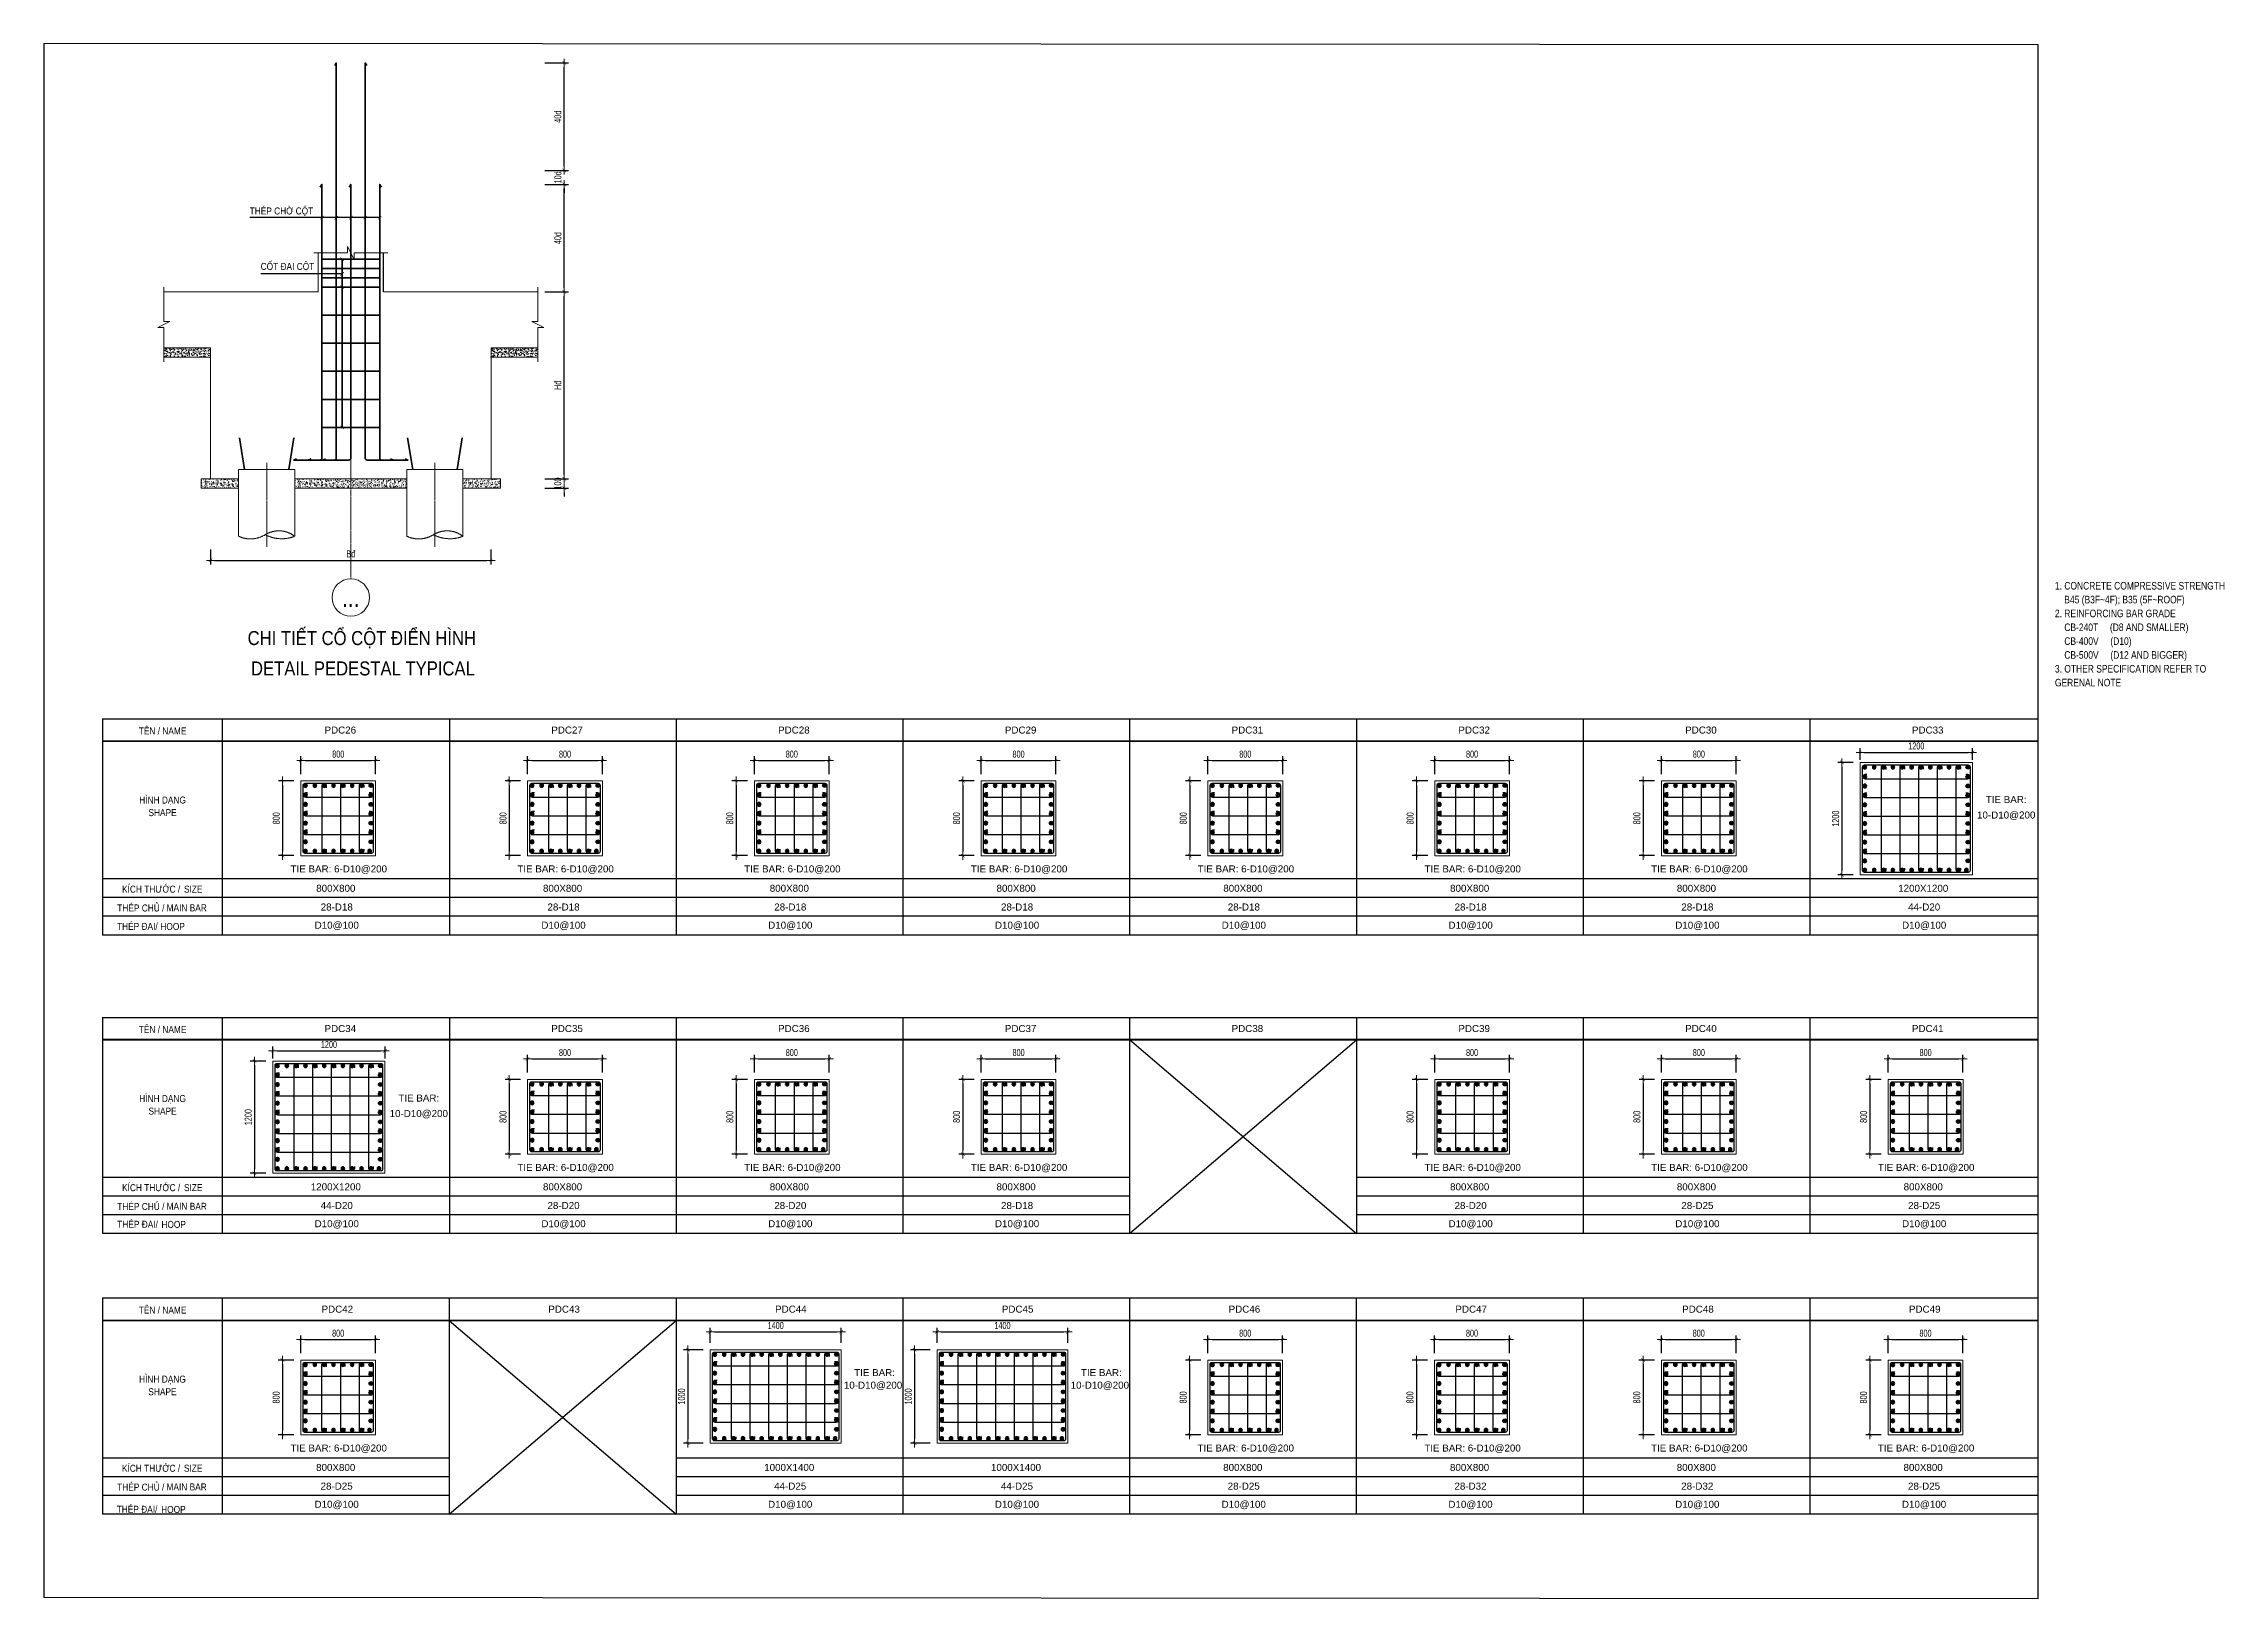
# Model space of a CAD drawing. Header units: millimetres. Extents: x 458085 to 481415, y 87765 to 165974.
# Drawn here: x 458085 to 481415, y 128444 to 145077 of the extents above; entities that cross this region are included whole.
import ezdxf
from ezdxf.enums import TextEntityAlignment as Align

# ---------------------------------------------------------------- set-up
doc = ezdxf.new("R2010")
doc.units = ezdxf.units.MM
doc.linetypes.add('CENTER2', pattern=[1.125, 0.75, -0.125, 0.125, -0.125])
doc.linetypes.add('HIDDEN', pattern=[9.525, 6.35, -3.175])
doc.layers.get('0').update_dxf_attribs({"lineweight": 20})
doc.layers.get('Defpoints').update_dxf_attribs({"color": 151, "lineweight": 9})
for name, color, linetype in [('2', 2, 'Continuous'), ('A-ANNO-LEAD', 4, 'Continuous'), ('CEN', 1, 'CENTER2'), ('STL', 3, 'Continuous'), ('TIT1', 3, 'Continuous')]:
    doc.layers.add(name, color=color, linetype=linetype)
for name, color, linetype, lineweight in [('KC-COT', 3, 'Continuous', 25), ('KC-TRUC', 5, 'CENTER2', 18), ('NDC_S_AXIS', 5, 'CENTER2', 13), ('NDC_S_BREAK-LINE', 1, 'Continuous', 15), ('NDC_S_CONTINUOUS', 3, 'Continuous', 20), ('NDC_S_DIM', 1, 'Continuous', 15), ('NDC_S_ENG TEXT', 2, 'Continuous', 9), ('NDC_S_HATCH MATERIAL', 8, 'Continuous', 13), ('NDC_S_LEADER', 1, 'Continuous', 15), ('NDC_S_REBAR', 4, 'Continuous', 35), ('NDC_S_VN TEXT', 7, 'Continuous', 20)]:
    doc.layers.add(name, color=color, linetype=linetype, lineweight=lineweight)
doc.styles.add('ARIAL', font='arial.ttf', dxfattribs={"width": 0.8})
doc.styles.add('NDC_ARIAL', font='arial.ttf', dxfattribs={"width": 0.85})
doc.styles.add('NDC_DIM', font='', dxfattribs={"width": 0.75})
doc.styles.get('NDC_DIM').set_extended_font_data('Dotum')
doc.dimstyles.new('NDC_1-25', dxfattribs={"dimscale": 25, "dimtxt": 2.5, "dimasz": 1, "dimexe": 1.5, "dimexo": 0, "dimgap": 0.8, "dimtad": 1, "dimdec": 0, "dimdsep": 46, "dimtxsty": 'NDC_ARIAL', "dimblk": 'DIMMARK', "dimcen": 49999.938995, "dimdle": 1.5, "dimclrd": 1, "dimclre": 1, "dimclrt": 3, "dimadec": 0, "dimazin": 0, "dimtfac": 1, "dimtdec": 0, "dimtix": 1, "dimtmove": 2, "dimatfit": 3, "dimfxl": 1, "dimarcsym": 0})
doc.dimstyles.new('NDC_dim_30', dxfattribs={"dimscale": 30, "dimtxt": 2.5, "dimasz": 1.5, "dimexe": 1.5, "dimexo": 2.5, "dimgap": 1, "dimtad": 1, "dimdec": 0, "dimzin": 0, "dimdsep": 46, "dimtxsty": 'NDC_DIM', "dimblk": 'DIMMARK', "dimcen": 0.09, "dimdle": 1.2, "dimclrd": 1, "dimclre": 1, "dimclrt": 3, "dimadec": 0, "dimazin": 0, "dimtfac": 1, "dimtdec": 0, "dimtix": 1, "dimtofl": 0, "dimtmove": 0, "dimatfit": 3, "dimfxl": 8, "dimfxlon": 1, "dimtolj": 1, "dimtzin": 0, "dimarcsym": 0})

msp = doc.modelspace()

# ---------------------------------------------------------------- texts
at = {"layer": 'NDC_S_VN TEXT', "style": 'NDC_ARIAL', "width": 0.85}
msp.add_text('CHI TIẾT CỔ CỘT ĐIỂN HÌNH', height=150, dxfattribs=at).set_placement((461489.3, 138717.7), align=Align.MIDDLE_CENTER)
for s, p in [('HÌNH DẠNG', (459357.4, 136986.6)), ('KÍCH THƯỚC /', (459235, 136040.9)), ('THÉP CHỦ /', (459124.9, 135840.9)), ('THÉP ĐAI/', (459087.8, 135642.9)), ('HÌNH DẠNG', (459357.4, 133793.1)), ('KÍCH THƯỚC /', (459235, 132847.4)), ('THÉP CHỦ /', (459124.9, 132647.4)), ('THÉP ĐAI/', (459089.8, 132455.5)), ('HÌNH DẠNG', (459356.2, 130791.2)), ('KÍCH THƯỚC /', (459233.8, 129845.4)), ('THÉP CHỦ /', (459123.7, 129645.4)), ('THÉP ĐAI/', (459084.3, 129406.5))]:
    msp.add_text(s, height=75, dxfattribs=at).set_placement(p, align=Align.MIDDLE)
at = {"layer": 'TIT1', "style": 'NDC_ARIAL', "width": 0.85}
for s, height, p in [('DETAIL PEDESTAL TYPICAL', 150, (461500.7, 138393)), ('TÊN / NAME', 75, (459357.4, 137733.7)), ('SHAPE', 75, (459357.4, 136850.4)), ('SIZE', 75, (459685.5, 136032)), ('MAIN BAR', 75, (459615.8, 135832)), ('HOOP', 75, (459464.9, 135632.2)), ('TÊN / NAME', 75, (459357.4, 134540.2)), ('SHAPE', 75, (459357.4, 133656.9)), ('SIZE', 75, (459685.5, 132838.5)), ('MAIN BAR', 75, (459615.8, 132638.5)), ('HOOP', 75, (459476, 132445.1)), ('TÊN / NAME', 75, (459357.4, 131538.3)), ('SHAPE', 75, (459356.2, 130654.9)), ('SIZE', 75, (459684.3, 129836.6)), ('MAIN BAR', 75, (459614.6, 129636.6)), ('HOOP', 75, (459473.4, 129395.7))]:
    msp.add_text(s, height=height, dxfattribs=at).set_placement(p, align=Align.MIDDLE)
at = {"layer": 'TIT1', "color": 2, "style": 'NDC_ARIAL'}
for s, p in [('PDC26', (461258.9, 137733.7)), ('PDC27', (463685, 137733.7)), ('PDC28', (466111.1, 137733.7)), ('PDC29', (468537.2, 137733.7)), ('PDC31', (470963.3, 137733.7)), ('PDC32', (473389.4, 137733.7)), ('PDC30', (475815.5, 137733.7)), ('PDC33', (478241.6, 137733.7)), ('PDC34', (461258.9, 134540.2)), ('PDC35', (463685, 134540.2)), ('PDC36', (466111.1, 134540.2)), ('PDC37', (468537.2, 134540.2)), ('PDC38', (470963.3, 134540.2)), ('PDC39', (473389.4, 134540.2)), ('PDC40', (475815.5, 134540.2)), ('PDC41', (478241.6, 134540.2)), ('PDC42', (461227.1, 131538.3)), ('PDC43', (463653.1, 131538.3)), ('PDC44', (466079.2, 131538.3)), ('PDC45', (468505.3, 131538.3)), ('PDC46', (470931.4, 131538.3)), ('PDC47', (473357.5, 131538.3)), ('PDC48', (475783.6, 131538.3)), ('PDC49', (478209.7, 131538.3))]:
    msp.add_text(s, height=75, dxfattribs=at).set_placement(p, align=Align.MIDDLE)
at = {"layer": 'TIT1', "style": 'NDC_ARIAL'}
for s, p in [('TIE BAR:', (479081.1, 136990.5)), ('10-D10@200', (479081.1, 136819.3)), ('TIE BAR: 6-D10@200', (461242.7, 136242.6)), ('TIE BAR: 6-D10@200', (463668.8, 136242.6)), ('TIE BAR: 6-D10@200', (466094.9, 136242.6)), ('TIE BAR: 6-D10@200', (468520.9, 136242.6)), ('TIE BAR: 6-D10@200', (470947, 136242.6)), ('TIE BAR: 6-D10@200', (473373.1, 136242.6)), ('TIE BAR: 6-D10@200', (475799.2, 136242.6)), ('800X800', (461210.8, 136040.7)), ('800X800', (463636.9, 136040.7)), ('800X800', (466063, 136040.7)), ('800X800', (468489.1, 136040.7)), ('800X800', (470915.2, 136040.7)), ('800X800', (473341.3, 136040.7)), ('800X800', (475767.4, 136040.7)), ('1200X1200', (478193.5, 136040.7)), ('28-D18', (461220.9, 135840.7)), ('28-D18', (463647, 135840.7)), ('28-D18', (466073.1, 135840.7)), ('28-D18', (468499.2, 135840.7)), ('28-D18', (470925.3, 135840.7)), ('28-D18', (473351.4, 135840.7)), ('28-D18', (475777.5, 135840.7)), ('44-D20', (478203.6, 135840.7)), ('D10@100', (461220.9, 135640.7)), ('D10@100', (463647, 135640.7)), ('D10@100', (466073.1, 135640.7)), ('D10@100', (468499.2, 135640.7)), ('D10@100', (470925.3, 135640.7)), ('D10@100', (473351.4, 135640.7)), ('D10@100', (475777.5, 135640.7)), ('D10@100', (478203.6, 135640.7)), ('TIE BAR:', (462098.4, 133797)), ('10-D10@200', (462098.4, 133625.8)), ('TIE BAR: 6-D10@200', (463668.8, 133049.1)), ('TIE BAR: 6-D10@200', (466094.9, 133049.1)), ('TIE BAR: 6-D10@200', (468520.9, 133049.1)), ('TIE BAR: 6-D10@200', (473373.1, 133049.1)), ('TIE BAR: 6-D10@200', (475799.2, 133049.1)), ('TIE BAR: 6-D10@200', (478225.3, 133049.1)), ('1200X1200', (461210.8, 132847.2)), ('800X800', (463636.9, 132847.2)), ('800X800', (466063, 132847.2)), ('800X800', (468489.1, 132847.2)), ('800X800', (473341.3, 132847.2)), ('800X800', (475767.4, 132847.2)), ('800X800', (478193.5, 132847.2)), ('44-D20', (461220.9, 132647.2)), ('28-D20', (463647, 132647.2)), ('28-D20', (466073.1, 132647.2)), ('28-D18', (468499.2, 132647.2)), ('28-D20', (473351.4, 132647.2)), ('28-D25', (475777.5, 132647.2)), ('28-D25', (478203.6, 132647.2)), ('D10@100', (461220.9, 132447.2)), ('D10@100', (463647, 132447.2)), ('D10@100', (466073.1, 132447.2)), ('D10@100', (468499.2, 132447.2)), ('D10@100', (473351.4, 132447.2)), ('D10@100', (475777.5, 132447.2)), ('D10@100', (478203.6, 132447.2)), ('TIE BAR: ', (466989.3, 130859.5)), ('TIE BAR: ', (469415.4, 130859.5)), ('10-D10@200', (466958.5, 130719.8)), ('10-D10@200', (469384.6, 130719.8)), ('TIE BAR: 6-D10@200', (461241.5, 130047.1)), ('TIE BAR: 6-D10@200', (470945.8, 130047.1)), ('TIE BAR: 6-D10@200', (473371.9, 130047.1)), ('TIE BAR: 6-D10@200', (475798, 130047.1)), ('TIE BAR: 6-D10@200', (478224.1, 130047.1)), ('800X800', (461209.6, 129845.2)), ('1000X1400', (466061.8, 129845.2)), ('1000X1400', (468487.9, 129845.2)), ('800X800', (470914, 129845.2)), ('800X800', (473340.1, 129845.2)), ('800X800', (475766.2, 129845.2)), ('800X800', (478192.3, 129845.2)), ('D10@100', (461219.7, 129445.2)), ('28-D25', (461219.7, 129645.2)), ('D10@100', (466071.9, 129445.2)), ('44-D25', (466071.9, 129645.2)), ('D10@100', (468498, 129445.2)), ('44-D25', (468498, 129645.2)), ('D10@100', (470924.1, 129445.2)), ('28-D25', (470924.1, 129645.2)), ('D10@100', (473350.2, 129445.2)), ('28-D32', (473350.2, 129645.2)), ('D10@100', (475776.3, 129445.2)), ('28-D32', (475776.3, 129645.2)), ('D10@100', (478202.4, 129445.2)), ('28-D25', (478202.4, 129645.2))]:
    msp.add_text(s, height=75, dxfattribs=at).set_placement(p, align=Align.MIDDLE)

# ---------------------------------------------------------------- blocks, each defined once
blk = doc.blocks.new('*U12')
at = {"layer": 'KC-TRUC', "ltscale": 30}
blk.add_line((0, 170), (0, -728), dxfattribs=at)
at = {"layer": 'NDC_S_HATCH MATERIAL', "color": 2, "linetype": 'HIDDEN', "ltscale": 500}
blk.add_lwpolyline([(300, -616), (300, 99), (-300, 99), (-300, -616)], dxfattribs=at)
for centre, major_axis, start_param, end_param in [((-174, -344), (-212, 212), 1.921341, 2.912184), ((130, -832), (-194, 194), -1.452433, -0.227584), ((161, -259), (271, 271), 3.446929, 4.297833)]:
    blk.add_ellipse(centre, major_axis=major_axis, ratio=1, start_param=start_param, end_param=end_param, dxfattribs=at)
at = {"layer": 'NDC_S_REBAR', "linetype": 'HIDDEN', "ltscale": 200}
for p, q in [((-292, 438), (-236, 100)), ((236, 100), (292, 438))]:
    blk.add_line(p, q, dxfattribs=at)
blk = doc.blocks.new('DIMMARK')
at = {"layer": 'NDC_S_DIM', "color": 1}
blk.add_line((-1.5, 0), (1, 0), dxfattribs=at)
at = {"layer": 'NDC_S_DIM', "color": 2, "const_width": 0.1}
blk.add_lwpolyline([(-0.42, -0.42), (0.42, 0.42)], dxfattribs=at)
blk = doc.blocks.new('*D67')
at = {"layer": 'Defpoints', "color": 0, "transparency": 16777216}
for p in [(459871, 139742), (462871, 139742), (462871, 139549)]:
    blk.add_point(p, dxfattribs=at)
at = {"layer": 'NDC_S_DIM', "color": 1, "lineweight": -2, "transparency": 16777216}
for p, q in [((459871, 139667), (459871, 139504)), ((459916, 139549), (462826, 139549)), ((462871, 139667), (462871, 139504))]:
    blk.add_line(p, q, dxfattribs=at)
at = {"layer": 'NDC_S_DIM', "color": 1, "lineweight": -2, "transparency": 16777216, "xscale": 45, "yscale": 45, "zscale": 45, "rotation": 180}
blk.add_blockref('DIMMARK', (459871, 139549), dxfattribs=at)
at = {"layer": 'NDC_S_DIM', "color": 1, "lineweight": -2, "transparency": 16777216, "xscale": 45, "yscale": 45, "zscale": 45}
blk.add_blockref('DIMMARK', (462871, 139549), dxfattribs=at)
at = {"layer": 'NDC_S_DIM', "color": 3, "transparency": 16777216, "insert": (461371, 139618), "char_height": 75, "attachment_point": 5, "style": 'NDC_DIM'}
blk.add_mtext('\\A1;Bđ', dxfattribs=at)
blk = doc.blocks.new('*D68')
at = {"layer": 'Defpoints', "color": 0, "transparency": 16777216}
for p in [(463371, 140421), (463371, 140321), (463655, 140421)]:
    blk.add_point(p, dxfattribs=at)
at = {"layer": 'NDC_S_DIM', "color": 1, "lineweight": -2, "transparency": 16777216}
for p, q in [((463655, 140466), (463655, 140511)), ((463446, 140421), (463700, 140421)), ((463446, 140321), (463700, 140321)), ((463655, 140276), (463655, 140231))]:
    blk.add_line(p, q, dxfattribs=at)
at = {"layer": 'NDC_S_DIM', "color": 1, "lineweight": -2, "transparency": 16777216, "xscale": 45, "yscale": 45, "zscale": 45}
for p, rotation in [((463655, 140421), 270), ((463655, 140321), 90)]:
    blk.add_blockref('DIMMARK', p, dxfattribs=dict(at, rotation=rotation))
at = {"layer": 'NDC_S_DIM', "color": 3, "transparency": 16777216, "insert": (463587, 140371), "char_height": 75, "attachment_point": 5, "rotation": 90, "style": 'NDC_DIM'}
blk.add_mtext('\\A1;100', dxfattribs=at)
blk = doc.blocks.new('*D69')
at = {"layer": 'Defpoints', "color": 0, "transparency": 16777216}
for p in [(463371, 142421), (463655, 142421), (463371, 140421)]:
    blk.add_point(p, dxfattribs=at)
at = {"layer": 'NDC_S_DIM', "color": 1, "lineweight": -2, "transparency": 16777216}
for p, q in [((463446, 142421), (463700, 142421)), ((463655, 140466), (463655, 142376)), ((463446, 140421), (463700, 140421))]:
    blk.add_line(p, q, dxfattribs=at)
at = {"layer": 'NDC_S_DIM', "color": 1, "lineweight": -2, "transparency": 16777216, "xscale": 45, "yscale": 45, "zscale": 45}
for p, rotation in [((463655, 142421), 90), ((463655, 140421), 270)]:
    blk.add_blockref('DIMMARK', p, dxfattribs=dict(at, rotation=rotation))
at = {"layer": 'NDC_S_DIM', "color": 3, "transparency": 16777216, "insert": (463586, 141421), "char_height": 75, "attachment_point": 5, "rotation": 90, "style": 'NDC_DIM'}
blk.add_mtext('\\A1;Hđ', dxfattribs=at)
blk = doc.blocks.new('*U63')
at = {"layer": 'NDC_S_REBAR', "ltscale": 1500}
blk.add_line((-310, 0), (310, 0), dxfattribs=at)
blk = doc.blocks.new('*U64')
at = {"layer": 'NDC_S_ENG TEXT', "color": 0, "linetype": 'ByBlock', "lineweight": -2, "transparency": 16777216}
for p in [(0, 1500), (0, 1200), (0, 900), (0, 600), (0, 300), (0, 0)]:
    blk.add_blockref('*U63', p, dxfattribs=at)
blk = doc.blocks.new('*U65')
at = {"layer": 'NDC_S_REBAR', "ltscale": 1500}
blk.add_line((-310, 0), (310, 0), dxfattribs=at)
blk = doc.blocks.new('*U66')
at = {"layer": 'NDC_S_ENG TEXT', "color": 0, "linetype": 'ByBlock', "lineweight": -2, "transparency": 16777216}
for p in [(0, 300), (0, 200), (0, 100), (0, 0)]:
    blk.add_blockref('*U65', p, dxfattribs=at)
blk = doc.blocks.new('*U11')
at = {"layer": 'NDC_S_DIM'}
blk.add_circle((0, 0), 5, dxfattribs=at)
at = {"color": 7, "style": 'ARIAL', "width": 0.8}
blk.add_attdef('GRID', text='', height=5, dxfattribs=at).set_placement((0, 0), align=Align.MIDDLE)
blk = doc.blocks.new('*D70')
at = {"layer": 'Defpoints', "color": 0, "ltscale": 40, "transparency": 16777216}
for p in [(463371, 143571), (463655, 143571), (463371, 142421)]:
    blk.add_point(p, dxfattribs=at)
at = {"layer": 'NDC_S_DIM', "color": 1, "lineweight": -2, "ltscale": 40, "transparency": 16777216}
for p, q in [((463446, 143571), (463700, 143571)), ((463655, 142466), (463655, 143526)), ((463446, 142421), (463700, 142421))]:
    blk.add_line(p, q, dxfattribs=at)
at = {"layer": 'NDC_S_DIM', "color": 1, "lineweight": -2, "ltscale": 40, "transparency": 16777216, "xscale": 45, "yscale": 45, "zscale": 45}
for p, rotation in [((463655, 143571), 90), ((463655, 142421), 270)]:
    blk.add_blockref('DIMMARK', p, dxfattribs=dict(at, rotation=rotation))
at = {"layer": 'NDC_S_DIM', "color": 3, "ltscale": 40, "transparency": 16777216, "insert": (463586, 142996), "char_height": 75, "attachment_point": 5, "rotation": 90, "style": 'NDC_DIM'}
blk.add_mtext('\\A1;40d', dxfattribs=at)
blk = doc.blocks.new('*D71')
at = {"layer": 'Defpoints', "color": 0, "ltscale": 40, "transparency": 16777216}
for p in [(463371, 143721), (463655, 143721), (463371, 143571)]:
    blk.add_point(p, dxfattribs=at)
at = {"layer": 'NDC_S_DIM', "color": 1, "lineweight": -2, "ltscale": 40, "transparency": 16777216}
for p, q in [((463446, 143721), (463700, 143721)), ((463655, 143766), (463655, 143811)), ((463446, 143571), (463700, 143571)), ((463655, 143526), (463655, 143481))]:
    blk.add_line(p, q, dxfattribs=at)
at = {"layer": 'NDC_S_DIM', "color": 1, "lineweight": -2, "ltscale": 40, "transparency": 16777216, "xscale": 45, "yscale": 45, "zscale": 45}
for p, rotation in [((463655, 143721), 270), ((463655, 143571), 90)]:
    blk.add_blockref('DIMMARK', p, dxfattribs=dict(at, rotation=rotation))
at = {"layer": 'NDC_S_DIM', "color": 3, "ltscale": 40, "transparency": 16777216, "insert": (463586, 143646), "char_height": 75, "attachment_point": 5, "rotation": 90, "style": 'NDC_DIM'}
blk.add_mtext('\\A1;10d', dxfattribs=at)
blk = doc.blocks.new('*D72')
at = {"layer": 'Defpoints', "color": 0, "ltscale": 40, "transparency": 16777216}
for p in [(463371, 144871), (463655, 144871), (463371, 143721)]:
    blk.add_point(p, dxfattribs=at)
at = {"layer": 'NDC_S_DIM', "color": 1, "lineweight": -2, "ltscale": 40, "transparency": 16777216}
for p, q in [((463446, 144871), (463700, 144871)), ((463655, 143766), (463655, 144826)), ((463446, 143721), (463700, 143721))]:
    blk.add_line(p, q, dxfattribs=at)
at = {"layer": 'NDC_S_DIM', "color": 1, "lineweight": -2, "ltscale": 40, "transparency": 16777216, "xscale": 45, "yscale": 45, "zscale": 45}
for p, rotation in [((463655, 144871), 90), ((463655, 143721), 270)]:
    blk.add_blockref('DIMMARK', p, dxfattribs=dict(at, rotation=rotation))
at = {"layer": 'NDC_S_DIM', "color": 3, "ltscale": 40, "transparency": 16777216, "insert": (463586, 144296), "char_height": 75, "attachment_point": 5, "rotation": 90, "style": 'NDC_DIM'}
blk.add_mtext('\\A1;40d', dxfattribs=at)
blk = doc.blocks.new('GN')
at = {"layer": 'TIT1', "insert": (0, 0), "char_height": 81, "width": 1996.3, "attachment_point": 1, "line_spacing_factor": 1.096296, "style": 'ARIAL'}
blk.add_mtext('\\A1;1. CONCRETE COMPRESSIVE STRENGTH\\P    B45 (B3F~4F); B35 (5F~ROOF)\\P2. REINFORCING BAR GRADE\\P    CB-240T     (D8 AND SMALLER)\\P    CB-400V     (D10)\\P    CB-500V     (D12 AND BIGGER)\\P3. OTHER SPECIFICATION REFER TO GERENAL NOTE ', dxfattribs=at)
blk = doc.blocks.new('8')
at = {"layer": '2'}
blk.add_hatch(color=256, dxfattribs=at).paths.add_polyline_path([(20, 0, 0.386127), (2, 20), (-2, 20, 0.386127), (-20, 0, 1)])
blk.add_circle((0, 0), 20, dxfattribs=at)
blk = doc.blocks.new('5')
at = {"layer": 'CEN', "rotation": 180}
blk.add_blockref('8', (0, 0), dxfattribs=at)
blk = doc.blocks.new('*D93')
at = {"layer": 'Defpoints', "color": 0, "ltscale": 40, "transparency": 16777216}
for p in [(460837, 137187), (461637, 137409), (461637, 137187)]:
    blk.add_point(p, dxfattribs=at)
at = {"layer": 'NDC_S_DIM', "color": 1, "lineweight": -2, "ltscale": 40, "transparency": 16777216}
for p, q in [((460837, 137262), (460837, 137454)), ((461637, 137262), (461637, 137454)), ((460882, 137409), (461592, 137409))]:
    blk.add_line(p, q, dxfattribs=at)
at = {"layer": 'NDC_S_DIM', "color": 1, "lineweight": -2, "ltscale": 40, "transparency": 16777216, "xscale": 45, "yscale": 45, "zscale": 45, "rotation": 180}
blk.add_blockref('DIMMARK', (460837, 137409), dxfattribs=at)
at = {"layer": 'NDC_S_DIM', "color": 1, "lineweight": -2, "ltscale": 40, "transparency": 16777216, "xscale": 45, "yscale": 45, "zscale": 45}
blk.add_blockref('DIMMARK', (461637, 137409), dxfattribs=at)
at = {"layer": 'NDC_S_DIM', "color": 3, "ltscale": 40, "transparency": 16777216, "insert": (461237, 137476), "char_height": 75, "attachment_point": 5, "style": 'NDC_DIM'}
blk.add_mtext('\\A1;800', dxfattribs=at)
blk = doc.blocks.new('*D94')
at = {"layer": 'Defpoints', "color": 0, "ltscale": 40, "transparency": 16777216}
for p in [(460837, 137190), (460641, 136390), (460837, 136390)]:
    blk.add_point(p, dxfattribs=at)
at = {"layer": 'NDC_S_DIM', "color": 1, "lineweight": -2, "ltscale": 40, "transparency": 16777216}
for p, q in [((460762, 137190), (460596, 137190)), ((460641, 137145), (460641, 136435)), ((460762, 136390), (460596, 136390))]:
    blk.add_line(p, q, dxfattribs=at)
at = {"layer": 'NDC_S_DIM', "color": 1, "lineweight": -2, "ltscale": 40, "transparency": 16777216, "xscale": 45, "yscale": 45, "zscale": 45}
for p, rotation in [((460641, 137190), 90), ((460641, 136390), 270)]:
    blk.add_blockref('DIMMARK', p, dxfattribs=dict(at, rotation=rotation))
at = {"layer": 'NDC_S_DIM', "color": 3, "ltscale": 40, "transparency": 16777216, "insert": (460574, 136790), "char_height": 75, "attachment_point": 5, "rotation": 90, "style": 'NDC_DIM'}
blk.add_mtext('\\A1;800', dxfattribs=at)
blk = doc.blocks.new('*D95')
at = {"layer": 'Defpoints', "color": 0, "ltscale": 40, "transparency": 16777216}
for p in [(463263, 137187), (464063, 137409), (464063, 137187)]:
    blk.add_point(p, dxfattribs=at)
at = {"layer": 'NDC_S_DIM', "color": 1, "lineweight": -2, "ltscale": 40, "transparency": 16777216}
for p, q in [((463263, 137262), (463263, 137454)), ((464063, 137262), (464063, 137454)), ((463308, 137409), (464018, 137409))]:
    blk.add_line(p, q, dxfattribs=at)
at = {"layer": 'NDC_S_DIM', "color": 1, "lineweight": -2, "ltscale": 40, "transparency": 16777216, "xscale": 45, "yscale": 45, "zscale": 45, "rotation": 180}
blk.add_blockref('DIMMARK', (463263, 137409), dxfattribs=at)
at = {"layer": 'NDC_S_DIM', "color": 1, "lineweight": -2, "ltscale": 40, "transparency": 16777216, "xscale": 45, "yscale": 45, "zscale": 45}
blk.add_blockref('DIMMARK', (464063, 137409), dxfattribs=at)
at = {"layer": 'NDC_S_DIM', "color": 3, "ltscale": 40, "transparency": 16777216, "insert": (463663, 137476), "char_height": 75, "attachment_point": 5, "style": 'NDC_DIM'}
blk.add_mtext('\\A1;800', dxfattribs=at)
blk = doc.blocks.new('*D96')
at = {"layer": 'Defpoints', "color": 0, "ltscale": 40, "transparency": 16777216}
for p in [(463263, 137190), (463067, 136390), (463263, 136390)]:
    blk.add_point(p, dxfattribs=at)
at = {"layer": 'NDC_S_DIM', "color": 1, "lineweight": -2, "ltscale": 40, "transparency": 16777216}
for p, q in [((463188, 137190), (463022, 137190)), ((463067, 137145), (463067, 136435)), ((463188, 136390), (463022, 136390))]:
    blk.add_line(p, q, dxfattribs=at)
at = {"layer": 'NDC_S_DIM', "color": 1, "lineweight": -2, "ltscale": 40, "transparency": 16777216, "xscale": 45, "yscale": 45, "zscale": 45}
for p, rotation in [((463067, 137190), 90), ((463067, 136390), 270)]:
    blk.add_blockref('DIMMARK', p, dxfattribs=dict(at, rotation=rotation))
at = {"layer": 'NDC_S_DIM', "color": 3, "ltscale": 40, "transparency": 16777216, "insert": (463000, 136790), "char_height": 75, "attachment_point": 5, "rotation": 90, "style": 'NDC_DIM'}
blk.add_mtext('\\A1;800', dxfattribs=at)
blk = doc.blocks.new('*D97')
at = {"layer": 'Defpoints', "color": 0, "ltscale": 40, "transparency": 16777216}
for p in [(465689, 137187), (466489, 137409), (466489, 137187)]:
    blk.add_point(p, dxfattribs=at)
at = {"layer": 'NDC_S_DIM', "color": 1, "lineweight": -2, "ltscale": 40, "transparency": 16777216}
for p, q in [((465689, 137262), (465689, 137454)), ((466489, 137262), (466489, 137454)), ((465734, 137409), (466444, 137409))]:
    blk.add_line(p, q, dxfattribs=at)
at = {"layer": 'NDC_S_DIM', "color": 1, "lineweight": -2, "ltscale": 40, "transparency": 16777216, "xscale": 45, "yscale": 45, "zscale": 45, "rotation": 180}
blk.add_blockref('DIMMARK', (465689, 137409), dxfattribs=at)
at = {"layer": 'NDC_S_DIM', "color": 1, "lineweight": -2, "ltscale": 40, "transparency": 16777216, "xscale": 45, "yscale": 45, "zscale": 45}
blk.add_blockref('DIMMARK', (466489, 137409), dxfattribs=at)
at = {"layer": 'NDC_S_DIM', "color": 3, "ltscale": 40, "transparency": 16777216, "insert": (466089, 137476), "char_height": 75, "attachment_point": 5, "style": 'NDC_DIM'}
blk.add_mtext('\\A1;800', dxfattribs=at)
blk = doc.blocks.new('*D98')
at = {"layer": 'Defpoints', "color": 0, "ltscale": 40, "transparency": 16777216}
for p in [(465689, 137190), (465494, 136390), (465689, 136390)]:
    blk.add_point(p, dxfattribs=at)
at = {"layer": 'NDC_S_DIM', "color": 1, "lineweight": -2, "ltscale": 40, "transparency": 16777216}
for p, q in [((465614, 137190), (465449, 137190)), ((465494, 137145), (465494, 136435)), ((465614, 136390), (465449, 136390))]:
    blk.add_line(p, q, dxfattribs=at)
at = {"layer": 'NDC_S_DIM', "color": 1, "lineweight": -2, "ltscale": 40, "transparency": 16777216, "xscale": 45, "yscale": 45, "zscale": 45}
for p, rotation in [((465494, 137190), 90), ((465494, 136390), 270)]:
    blk.add_blockref('DIMMARK', p, dxfattribs=dict(at, rotation=rotation))
at = {"layer": 'NDC_S_DIM', "color": 3, "ltscale": 40, "transparency": 16777216, "insert": (465426, 136790), "char_height": 75, "attachment_point": 5, "rotation": 90, "style": 'NDC_DIM'}
blk.add_mtext('\\A1;800', dxfattribs=at)
blk = doc.blocks.new('*D102')
at = {"layer": 'Defpoints', "color": 0, "ltscale": 40, "transparency": 16777216}
for p in [(468115, 137187), (468915, 137409), (468915, 137187)]:
    blk.add_point(p, dxfattribs=at)
at = {"layer": 'NDC_S_DIM', "color": 1, "lineweight": -2, "ltscale": 40, "transparency": 16777216}
for p, q in [((468115, 137262), (468115, 137454)), ((468915, 137262), (468915, 137454)), ((468160, 137409), (468870, 137409))]:
    blk.add_line(p, q, dxfattribs=at)
at = {"layer": 'NDC_S_DIM', "color": 1, "lineweight": -2, "ltscale": 40, "transparency": 16777216, "xscale": 45, "yscale": 45, "zscale": 45, "rotation": 180}
blk.add_blockref('DIMMARK', (468115, 137409), dxfattribs=at)
at = {"layer": 'NDC_S_DIM', "color": 1, "lineweight": -2, "ltscale": 40, "transparency": 16777216, "xscale": 45, "yscale": 45, "zscale": 45}
blk.add_blockref('DIMMARK', (468915, 137409), dxfattribs=at)
at = {"layer": 'NDC_S_DIM', "color": 3, "ltscale": 40, "transparency": 16777216, "insert": (468515, 137476), "char_height": 75, "attachment_point": 5, "style": 'NDC_DIM'}
blk.add_mtext('\\A1;800', dxfattribs=at)
blk = doc.blocks.new('*D99')
at = {"layer": 'Defpoints', "color": 0, "ltscale": 40, "transparency": 16777216}
for p in [(468115, 137190), (467920, 136390), (468115, 136390)]:
    blk.add_point(p, dxfattribs=at)
at = {"layer": 'NDC_S_DIM', "color": 1, "lineweight": -2, "ltscale": 40, "transparency": 16777216}
for p, q in [((468040, 137190), (467875, 137190)), ((467920, 137145), (467920, 136435)), ((468040, 136390), (467875, 136390))]:
    blk.add_line(p, q, dxfattribs=at)
at = {"layer": 'NDC_S_DIM', "color": 1, "lineweight": -2, "ltscale": 40, "transparency": 16777216, "xscale": 45, "yscale": 45, "zscale": 45}
for p, rotation in [((467920, 137190), 90), ((467920, 136390), 270)]:
    blk.add_blockref('DIMMARK', p, dxfattribs=dict(at, rotation=rotation))
at = {"layer": 'NDC_S_DIM', "color": 3, "ltscale": 40, "transparency": 16777216, "insert": (467852, 136790), "char_height": 75, "attachment_point": 5, "rotation": 90, "style": 'NDC_DIM'}
blk.add_mtext('\\A1;800', dxfattribs=at)
blk = doc.blocks.new('*D103')
at = {"layer": 'Defpoints', "color": 0, "ltscale": 40, "transparency": 16777216}
for p in [(470541, 137187), (471341, 137409), (471341, 137187)]:
    blk.add_point(p, dxfattribs=at)
at = {"layer": 'NDC_S_DIM', "color": 1, "lineweight": -2, "ltscale": 40, "transparency": 16777216}
for p, q in [((470541, 137262), (470541, 137454)), ((471341, 137262), (471341, 137454)), ((470586, 137409), (471296, 137409))]:
    blk.add_line(p, q, dxfattribs=at)
at = {"layer": 'NDC_S_DIM', "color": 1, "lineweight": -2, "ltscale": 40, "transparency": 16777216, "xscale": 45, "yscale": 45, "zscale": 45, "rotation": 180}
blk.add_blockref('DIMMARK', (470541, 137409), dxfattribs=at)
at = {"layer": 'NDC_S_DIM', "color": 1, "lineweight": -2, "ltscale": 40, "transparency": 16777216, "xscale": 45, "yscale": 45, "zscale": 45}
blk.add_blockref('DIMMARK', (471341, 137409), dxfattribs=at)
at = {"layer": 'NDC_S_DIM', "color": 3, "ltscale": 40, "transparency": 16777216, "insert": (470941, 137476), "char_height": 75, "attachment_point": 5, "style": 'NDC_DIM'}
blk.add_mtext('\\A1;800', dxfattribs=at)
blk = doc.blocks.new('*D104')
at = {"layer": 'Defpoints', "color": 0, "ltscale": 40, "transparency": 16777216}
for p in [(470541, 137190), (470346, 136390), (470541, 136390)]:
    blk.add_point(p, dxfattribs=at)
at = {"layer": 'NDC_S_DIM', "color": 1, "lineweight": -2, "ltscale": 40, "transparency": 16777216}
for p, q in [((470466, 137190), (470301, 137190)), ((470346, 137145), (470346, 136435)), ((470466, 136390), (470301, 136390))]:
    blk.add_line(p, q, dxfattribs=at)
at = {"layer": 'NDC_S_DIM', "color": 1, "lineweight": -2, "ltscale": 40, "transparency": 16777216, "xscale": 45, "yscale": 45, "zscale": 45}
for p, rotation in [((470346, 137190), 90), ((470346, 136390), 270)]:
    blk.add_blockref('DIMMARK', p, dxfattribs=dict(at, rotation=rotation))
at = {"layer": 'NDC_S_DIM', "color": 3, "ltscale": 40, "transparency": 16777216, "insert": (470278, 136790), "char_height": 75, "attachment_point": 5, "rotation": 90, "style": 'NDC_DIM'}
blk.add_mtext('\\A1;800', dxfattribs=at)
blk = doc.blocks.new('*D105')
at = {"layer": 'Defpoints', "color": 0, "ltscale": 40, "transparency": 16777216}
for p in [(472967, 137187), (473767, 137409), (473767, 137187)]:
    blk.add_point(p, dxfattribs=at)
at = {"layer": 'NDC_S_DIM', "color": 1, "lineweight": -2, "ltscale": 40, "transparency": 16777216}
for p, q in [((472967, 137262), (472967, 137454)), ((473767, 137262), (473767, 137454)), ((473012, 137409), (473722, 137409))]:
    blk.add_line(p, q, dxfattribs=at)
at = {"layer": 'NDC_S_DIM', "color": 1, "lineweight": -2, "ltscale": 40, "transparency": 16777216, "xscale": 45, "yscale": 45, "zscale": 45, "rotation": 180}
blk.add_blockref('DIMMARK', (472967, 137409), dxfattribs=at)
at = {"layer": 'NDC_S_DIM', "color": 1, "lineweight": -2, "ltscale": 40, "transparency": 16777216, "xscale": 45, "yscale": 45, "zscale": 45}
blk.add_blockref('DIMMARK', (473767, 137409), dxfattribs=at)
at = {"layer": 'NDC_S_DIM', "color": 3, "ltscale": 40, "transparency": 16777216, "insert": (473367, 137476), "char_height": 75, "attachment_point": 5, "style": 'NDC_DIM'}
blk.add_mtext('\\A1;800', dxfattribs=at)
blk = doc.blocks.new('*D106')
at = {"layer": 'Defpoints', "color": 0, "ltscale": 40, "transparency": 16777216}
for p in [(472967, 137190), (472772, 136390), (472967, 136390)]:
    blk.add_point(p, dxfattribs=at)
at = {"layer": 'NDC_S_DIM', "color": 1, "lineweight": -2, "ltscale": 40, "transparency": 16777216}
for p, q in [((472892, 137190), (472727, 137190)), ((472772, 137145), (472772, 136435)), ((472892, 136390), (472727, 136390))]:
    blk.add_line(p, q, dxfattribs=at)
at = {"layer": 'NDC_S_DIM', "color": 1, "lineweight": -2, "ltscale": 40, "transparency": 16777216, "xscale": 45, "yscale": 45, "zscale": 45}
for p, rotation in [((472772, 137190), 90), ((472772, 136390), 270)]:
    blk.add_blockref('DIMMARK', p, dxfattribs=dict(at, rotation=rotation))
at = {"layer": 'NDC_S_DIM', "color": 3, "ltscale": 40, "transparency": 16777216, "insert": (472704, 136790), "char_height": 75, "attachment_point": 5, "rotation": 90, "style": 'NDC_DIM'}
blk.add_mtext('\\A1;800', dxfattribs=at)
blk = doc.blocks.new('*D101')
at = {"layer": 'Defpoints', "color": 0, "ltscale": 40, "transparency": 16777216}
for p in [(475393, 137187), (476193, 137409), (476193, 137187)]:
    blk.add_point(p, dxfattribs=at)
at = {"layer": 'NDC_S_DIM', "color": 1, "lineweight": -2, "ltscale": 40, "transparency": 16777216}
for p, q in [((475393, 137262), (475393, 137454)), ((476193, 137262), (476193, 137454)), ((475438, 137409), (476148, 137409))]:
    blk.add_line(p, q, dxfattribs=at)
at = {"layer": 'NDC_S_DIM', "color": 1, "lineweight": -2, "ltscale": 40, "transparency": 16777216, "xscale": 45, "yscale": 45, "zscale": 45, "rotation": 180}
blk.add_blockref('DIMMARK', (475393, 137409), dxfattribs=at)
at = {"layer": 'NDC_S_DIM', "color": 1, "lineweight": -2, "ltscale": 40, "transparency": 16777216, "xscale": 45, "yscale": 45, "zscale": 45}
blk.add_blockref('DIMMARK', (476193, 137409), dxfattribs=at)
at = {"layer": 'NDC_S_DIM', "color": 3, "ltscale": 40, "transparency": 16777216, "insert": (475793, 137476), "char_height": 75, "attachment_point": 5, "style": 'NDC_DIM'}
blk.add_mtext('\\A1;800', dxfattribs=at)
blk = doc.blocks.new('*D100')
at = {"layer": 'Defpoints', "color": 0, "ltscale": 40, "transparency": 16777216}
for p in [(475393, 137190), (475198, 136390), (475393, 136390)]:
    blk.add_point(p, dxfattribs=at)
at = {"layer": 'NDC_S_DIM', "color": 1, "lineweight": -2, "ltscale": 40, "transparency": 16777216}
for p, q in [((475318, 137190), (475153, 137190)), ((475198, 137145), (475198, 136435)), ((475318, 136390), (475153, 136390))]:
    blk.add_line(p, q, dxfattribs=at)
at = {"layer": 'NDC_S_DIM', "color": 1, "lineweight": -2, "ltscale": 40, "transparency": 16777216, "xscale": 45, "yscale": 45, "zscale": 45}
for p, rotation in [((475198, 137190), 90), ((475198, 136390), 270)]:
    blk.add_blockref('DIMMARK', p, dxfattribs=dict(at, rotation=rotation))
at = {"layer": 'NDC_S_DIM', "color": 3, "ltscale": 40, "transparency": 16777216, "insert": (475130, 136790), "char_height": 75, "attachment_point": 5, "rotation": 90, "style": 'NDC_DIM'}
blk.add_mtext('\\A1;800', dxfattribs=at)
blk = doc.blocks.new('*D107')
at = {"layer": 'Defpoints', "color": 0, "ltscale": 40, "transparency": 16777216}
for p in [(478720, 137495), (477520, 137339), (478720, 137339)]:
    blk.add_point(p, dxfattribs=at)
at = {"layer": 'NDC_S_DIM', "color": 1, "lineweight": -2, "ltscale": 40, "transparency": 16777216}
for p, q in [((477520, 137414), (477520, 137540)), ((477565, 137495), (478675, 137495)), ((478720, 137414), (478720, 137540))]:
    blk.add_line(p, q, dxfattribs=at)
at = {"layer": 'NDC_S_DIM', "color": 1, "lineweight": -2, "ltscale": 40, "transparency": 16777216, "xscale": 45, "yscale": 45, "zscale": 45, "rotation": 180}
blk.add_blockref('DIMMARK', (477520, 137495), dxfattribs=at)
at = {"layer": 'NDC_S_DIM', "color": 1, "lineweight": -2, "ltscale": 40, "transparency": 16777216, "xscale": 45, "yscale": 45, "zscale": 45}
blk.add_blockref('DIMMARK', (478720, 137495), dxfattribs=at)
at = {"layer": 'NDC_S_DIM', "color": 3, "ltscale": 40, "transparency": 16777216, "insert": (478120, 137563), "char_height": 75, "attachment_point": 5, "style": 'NDC_DIM'}
blk.add_mtext('\\A1;1200', dxfattribs=at)
blk = doc.blocks.new('*D108')
at = {"layer": 'Defpoints', "color": 0, "ltscale": 40, "transparency": 16777216}
for p in [(477520, 137386), (477324, 136186), (477520, 136186)]:
    blk.add_point(p, dxfattribs=at)
at = {"layer": 'NDC_S_DIM', "color": 1, "lineweight": -2, "ltscale": 40, "transparency": 16777216}
for p, q in [((477445, 137386), (477279, 137386)), ((477324, 137341), (477324, 136231)), ((477445, 136186), (477279, 136186))]:
    blk.add_line(p, q, dxfattribs=at)
at = {"layer": 'NDC_S_DIM', "color": 1, "lineweight": -2, "ltscale": 40, "transparency": 16777216, "xscale": 45, "yscale": 45, "zscale": 45}
for p, rotation in [((477324, 137386), 90), ((477324, 136186), 270)]:
    blk.add_blockref('DIMMARK', p, dxfattribs=dict(at, rotation=rotation))
at = {"layer": 'NDC_S_DIM', "color": 3, "ltscale": 40, "transparency": 16777216, "insert": (477257, 136786), "char_height": 75, "attachment_point": 5, "rotation": 90, "style": 'NDC_DIM'}
blk.add_mtext('\\A1;1200', dxfattribs=at)
blk = doc.blocks.new('*D111')
at = {"layer": 'Defpoints', "color": 0, "ltscale": 40, "transparency": 16777216}
for p in [(464063, 134215), (463263, 133994), (464063, 133994)]:
    blk.add_point(p, dxfattribs=at)
at = {"layer": 'NDC_S_DIM', "color": 1, "lineweight": -2, "ltscale": 40, "transparency": 16777216}
for p, q in [((463263, 134069), (463263, 134260)), ((463308, 134215), (464018, 134215)), ((464063, 134069), (464063, 134260))]:
    blk.add_line(p, q, dxfattribs=at)
at = {"layer": 'NDC_S_DIM', "color": 1, "lineweight": -2, "ltscale": 40, "transparency": 16777216, "xscale": 45, "yscale": 45, "zscale": 45, "rotation": 180}
blk.add_blockref('DIMMARK', (463263, 134215), dxfattribs=at)
at = {"layer": 'NDC_S_DIM', "color": 1, "lineweight": -2, "ltscale": 40, "transparency": 16777216, "xscale": 45, "yscale": 45, "zscale": 45}
blk.add_blockref('DIMMARK', (464063, 134215), dxfattribs=at)
at = {"layer": 'NDC_S_DIM', "color": 3, "ltscale": 40, "transparency": 16777216, "insert": (463663, 134283), "char_height": 75, "attachment_point": 5, "style": 'NDC_DIM'}
blk.add_mtext('\\A1;800', dxfattribs=at)
blk = doc.blocks.new('*D112')
at = {"layer": 'Defpoints', "color": 0, "ltscale": 40, "transparency": 16777216}
for p in [(463263, 133996), (463067, 133196), (463263, 133196)]:
    blk.add_point(p, dxfattribs=at)
at = {"layer": 'NDC_S_DIM', "color": 1, "lineweight": -2, "ltscale": 40, "transparency": 16777216}
for p, q in [((463188, 133996), (463022, 133996)), ((463067, 133951), (463067, 133241)), ((463188, 133196), (463022, 133196))]:
    blk.add_line(p, q, dxfattribs=at)
at = {"layer": 'NDC_S_DIM', "color": 1, "lineweight": -2, "ltscale": 40, "transparency": 16777216, "xscale": 45, "yscale": 45, "zscale": 45}
for p, rotation in [((463067, 133996), 90), ((463067, 133196), 270)]:
    blk.add_blockref('DIMMARK', p, dxfattribs=dict(at, rotation=rotation))
at = {"layer": 'NDC_S_DIM', "color": 3, "ltscale": 40, "transparency": 16777216, "insert": (463000, 133596), "char_height": 75, "attachment_point": 5, "rotation": 90, "style": 'NDC_DIM'}
blk.add_mtext('\\A1;800', dxfattribs=at)
blk = doc.blocks.new('*D109')
at = {"layer": 'Defpoints', "color": 0, "ltscale": 40, "transparency": 16777216}
for p in [(466489, 134215), (465689, 133994), (466489, 133994)]:
    blk.add_point(p, dxfattribs=at)
at = {"layer": 'NDC_S_DIM', "color": 1, "lineweight": -2, "ltscale": 40, "transparency": 16777216}
for p, q in [((465689, 134069), (465689, 134260)), ((465734, 134215), (466444, 134215)), ((466489, 134069), (466489, 134260))]:
    blk.add_line(p, q, dxfattribs=at)
at = {"layer": 'NDC_S_DIM', "color": 1, "lineweight": -2, "ltscale": 40, "transparency": 16777216, "xscale": 45, "yscale": 45, "zscale": 45, "rotation": 180}
blk.add_blockref('DIMMARK', (465689, 134215), dxfattribs=at)
at = {"layer": 'NDC_S_DIM', "color": 1, "lineweight": -2, "ltscale": 40, "transparency": 16777216, "xscale": 45, "yscale": 45, "zscale": 45}
blk.add_blockref('DIMMARK', (466489, 134215), dxfattribs=at)
at = {"layer": 'NDC_S_DIM', "color": 3, "ltscale": 40, "transparency": 16777216, "insert": (466089, 134283), "char_height": 75, "attachment_point": 5, "style": 'NDC_DIM'}
blk.add_mtext('\\A1;800', dxfattribs=at)
blk = doc.blocks.new('*D110')
at = {"layer": 'Defpoints', "color": 0, "ltscale": 40, "transparency": 16777216}
for p in [(465689, 133996), (465494, 133196), (465689, 133196)]:
    blk.add_point(p, dxfattribs=at)
at = {"layer": 'NDC_S_DIM', "color": 1, "lineweight": -2, "ltscale": 40, "transparency": 16777216}
for p, q in [((465614, 133996), (465449, 133996)), ((465494, 133951), (465494, 133241)), ((465614, 133196), (465449, 133196))]:
    blk.add_line(p, q, dxfattribs=at)
at = {"layer": 'NDC_S_DIM', "color": 1, "lineweight": -2, "ltscale": 40, "transparency": 16777216, "xscale": 45, "yscale": 45, "zscale": 45}
for p, rotation in [((465494, 133996), 90), ((465494, 133196), 270)]:
    blk.add_blockref('DIMMARK', p, dxfattribs=dict(at, rotation=rotation))
at = {"layer": 'NDC_S_DIM', "color": 3, "ltscale": 40, "transparency": 16777216, "insert": (465426, 133596), "char_height": 75, "attachment_point": 5, "rotation": 90, "style": 'NDC_DIM'}
blk.add_mtext('\\A1;800', dxfattribs=at)
blk = doc.blocks.new('*D113')
at = {"layer": 'Defpoints', "color": 0, "ltscale": 40, "transparency": 16777216}
for p in [(468915, 134215), (468115, 133994), (468915, 133994)]:
    blk.add_point(p, dxfattribs=at)
at = {"layer": 'NDC_S_DIM', "color": 1, "lineweight": -2, "ltscale": 40, "transparency": 16777216}
for p, q in [((468115, 134069), (468115, 134260)), ((468160, 134215), (468870, 134215)), ((468915, 134069), (468915, 134260))]:
    blk.add_line(p, q, dxfattribs=at)
at = {"layer": 'NDC_S_DIM', "color": 1, "lineweight": -2, "ltscale": 40, "transparency": 16777216, "xscale": 45, "yscale": 45, "zscale": 45, "rotation": 180}
blk.add_blockref('DIMMARK', (468115, 134215), dxfattribs=at)
at = {"layer": 'NDC_S_DIM', "color": 1, "lineweight": -2, "ltscale": 40, "transparency": 16777216, "xscale": 45, "yscale": 45, "zscale": 45}
blk.add_blockref('DIMMARK', (468915, 134215), dxfattribs=at)
at = {"layer": 'NDC_S_DIM', "color": 3, "ltscale": 40, "transparency": 16777216, "insert": (468515, 134283), "char_height": 75, "attachment_point": 5, "style": 'NDC_DIM'}
blk.add_mtext('\\A1;800', dxfattribs=at)
blk = doc.blocks.new('*D114')
at = {"layer": 'Defpoints', "color": 0, "ltscale": 40, "transparency": 16777216}
for p in [(468115, 133996), (467920, 133196), (468115, 133196)]:
    blk.add_point(p, dxfattribs=at)
at = {"layer": 'NDC_S_DIM', "color": 1, "lineweight": -2, "ltscale": 40, "transparency": 16777216}
for p, q in [((468040, 133996), (467875, 133996)), ((467920, 133951), (467920, 133241)), ((468040, 133196), (467875, 133196))]:
    blk.add_line(p, q, dxfattribs=at)
at = {"layer": 'NDC_S_DIM', "color": 1, "lineweight": -2, "ltscale": 40, "transparency": 16777216, "xscale": 45, "yscale": 45, "zscale": 45}
for p, rotation in [((467920, 133996), 90), ((467920, 133196), 270)]:
    blk.add_blockref('DIMMARK', p, dxfattribs=dict(at, rotation=rotation))
at = {"layer": 'NDC_S_DIM', "color": 3, "ltscale": 40, "transparency": 16777216, "insert": (467852, 133596), "char_height": 75, "attachment_point": 5, "rotation": 90, "style": 'NDC_DIM'}
blk.add_mtext('\\A1;800', dxfattribs=at)
blk = doc.blocks.new('*D117')
at = {"layer": 'Defpoints', "color": 0, "ltscale": 40, "transparency": 16777216}
for p in [(473767, 134215), (472967, 133994), (473767, 133994)]:
    blk.add_point(p, dxfattribs=at)
at = {"layer": 'NDC_S_DIM', "color": 1, "lineweight": -2, "ltscale": 40, "transparency": 16777216}
for p, q in [((472967, 134069), (472967, 134260)), ((473012, 134215), (473722, 134215)), ((473767, 134069), (473767, 134260))]:
    blk.add_line(p, q, dxfattribs=at)
at = {"layer": 'NDC_S_DIM', "color": 1, "lineweight": -2, "ltscale": 40, "transparency": 16777216, "xscale": 45, "yscale": 45, "zscale": 45, "rotation": 180}
blk.add_blockref('DIMMARK', (472967, 134215), dxfattribs=at)
at = {"layer": 'NDC_S_DIM', "color": 1, "lineweight": -2, "ltscale": 40, "transparency": 16777216, "xscale": 45, "yscale": 45, "zscale": 45}
blk.add_blockref('DIMMARK', (473767, 134215), dxfattribs=at)
at = {"layer": 'NDC_S_DIM', "color": 3, "ltscale": 40, "transparency": 16777216, "insert": (473367, 134283), "char_height": 75, "attachment_point": 5, "style": 'NDC_DIM'}
blk.add_mtext('\\A1;800', dxfattribs=at)
blk = doc.blocks.new('*D118')
at = {"layer": 'Defpoints', "color": 0, "ltscale": 40, "transparency": 16777216}
for p in [(472967, 133996), (472772, 133196), (472967, 133196)]:
    blk.add_point(p, dxfattribs=at)
at = {"layer": 'NDC_S_DIM', "color": 1, "lineweight": -2, "ltscale": 40, "transparency": 16777216}
for p, q in [((472892, 133996), (472727, 133996)), ((472772, 133951), (472772, 133241)), ((472892, 133196), (472727, 133196))]:
    blk.add_line(p, q, dxfattribs=at)
at = {"layer": 'NDC_S_DIM', "color": 1, "lineweight": -2, "ltscale": 40, "transparency": 16777216, "xscale": 45, "yscale": 45, "zscale": 45}
for p, rotation in [((472772, 133996), 90), ((472772, 133196), 270)]:
    blk.add_blockref('DIMMARK', p, dxfattribs=dict(at, rotation=rotation))
at = {"layer": 'NDC_S_DIM', "color": 3, "ltscale": 40, "transparency": 16777216, "insert": (472704, 133596), "char_height": 75, "attachment_point": 5, "rotation": 90, "style": 'NDC_DIM'}
blk.add_mtext('\\A1;800', dxfattribs=at)
blk = doc.blocks.new('*D119')
at = {"layer": 'Defpoints', "color": 0, "ltscale": 40, "transparency": 16777216}
for p in [(476193, 134215), (475393, 133994), (476193, 133994)]:
    blk.add_point(p, dxfattribs=at)
at = {"layer": 'NDC_S_DIM', "color": 1, "lineweight": -2, "ltscale": 40, "transparency": 16777216}
for p, q in [((475393, 134069), (475393, 134260)), ((475438, 134215), (476148, 134215)), ((476193, 134069), (476193, 134260))]:
    blk.add_line(p, q, dxfattribs=at)
at = {"layer": 'NDC_S_DIM', "color": 1, "lineweight": -2, "ltscale": 40, "transparency": 16777216, "xscale": 45, "yscale": 45, "zscale": 45, "rotation": 180}
blk.add_blockref('DIMMARK', (475393, 134215), dxfattribs=at)
at = {"layer": 'NDC_S_DIM', "color": 1, "lineweight": -2, "ltscale": 40, "transparency": 16777216, "xscale": 45, "yscale": 45, "zscale": 45}
blk.add_blockref('DIMMARK', (476193, 134215), dxfattribs=at)
at = {"layer": 'NDC_S_DIM', "color": 3, "ltscale": 40, "transparency": 16777216, "insert": (475793, 134283), "char_height": 75, "attachment_point": 5, "style": 'NDC_DIM'}
blk.add_mtext('\\A1;800', dxfattribs=at)
blk = doc.blocks.new('*D120')
at = {"layer": 'Defpoints', "color": 0, "ltscale": 40, "transparency": 16777216}
for p in [(475393, 133996), (475198, 133196), (475393, 133196)]:
    blk.add_point(p, dxfattribs=at)
at = {"layer": 'NDC_S_DIM', "color": 1, "lineweight": -2, "ltscale": 40, "transparency": 16777216}
for p, q in [((475318, 133996), (475153, 133996)), ((475198, 133951), (475198, 133241)), ((475318, 133196), (475153, 133196))]:
    blk.add_line(p, q, dxfattribs=at)
at = {"layer": 'NDC_S_DIM', "color": 1, "lineweight": -2, "ltscale": 40, "transparency": 16777216, "xscale": 45, "yscale": 45, "zscale": 45}
for p, rotation in [((475198, 133996), 90), ((475198, 133196), 270)]:
    blk.add_blockref('DIMMARK', p, dxfattribs=dict(at, rotation=rotation))
at = {"layer": 'NDC_S_DIM', "color": 3, "ltscale": 40, "transparency": 16777216, "insert": (475130, 133596), "char_height": 75, "attachment_point": 5, "rotation": 90, "style": 'NDC_DIM'}
blk.add_mtext('\\A1;800', dxfattribs=at)
blk = doc.blocks.new('*D115')
at = {"layer": 'Defpoints', "color": 0, "ltscale": 40, "transparency": 16777216}
for p in [(478619, 134215), (477819, 133994), (478619, 133994)]:
    blk.add_point(p, dxfattribs=at)
at = {"layer": 'NDC_S_DIM', "color": 1, "lineweight": -2, "ltscale": 40, "transparency": 16777216}
for p, q in [((477819, 134069), (477819, 134260)), ((477864, 134215), (478574, 134215)), ((478619, 134069), (478619, 134260))]:
    blk.add_line(p, q, dxfattribs=at)
at = {"layer": 'NDC_S_DIM', "color": 1, "lineweight": -2, "ltscale": 40, "transparency": 16777216, "xscale": 45, "yscale": 45, "zscale": 45, "rotation": 180}
blk.add_blockref('DIMMARK', (477819, 134215), dxfattribs=at)
at = {"layer": 'NDC_S_DIM', "color": 1, "lineweight": -2, "ltscale": 40, "transparency": 16777216, "xscale": 45, "yscale": 45, "zscale": 45}
blk.add_blockref('DIMMARK', (478619, 134215), dxfattribs=at)
at = {"layer": 'NDC_S_DIM', "color": 3, "ltscale": 40, "transparency": 16777216, "insert": (478219, 134283), "char_height": 75, "attachment_point": 5, "style": 'NDC_DIM'}
blk.add_mtext('\\A1;800', dxfattribs=at)
blk = doc.blocks.new('*D116')
at = {"layer": 'Defpoints', "color": 0, "ltscale": 40, "transparency": 16777216}
for p in [(477819, 133996), (477624, 133196), (477819, 133196)]:
    blk.add_point(p, dxfattribs=at)
at = {"layer": 'NDC_S_DIM', "color": 1, "lineweight": -2, "ltscale": 40, "transparency": 16777216}
for p, q in [((477744, 133996), (477579, 133996)), ((477624, 133951), (477624, 133241)), ((477744, 133196), (477579, 133196))]:
    blk.add_line(p, q, dxfattribs=at)
at = {"layer": 'NDC_S_DIM', "color": 1, "lineweight": -2, "ltscale": 40, "transparency": 16777216, "xscale": 45, "yscale": 45, "zscale": 45}
for p, rotation in [((477624, 133996), 90), ((477624, 133196), 270)]:
    blk.add_blockref('DIMMARK', p, dxfattribs=dict(at, rotation=rotation))
at = {"layer": 'NDC_S_DIM', "color": 3, "ltscale": 40, "transparency": 16777216, "insert": (477556, 133596), "char_height": 75, "attachment_point": 5, "rotation": 90, "style": 'NDC_DIM'}
blk.add_mtext('\\A1;800', dxfattribs=at)
blk = doc.blocks.new('*D121')
at = {"layer": 'Defpoints', "color": 0, "ltscale": 40, "transparency": 16777216}
for p in [(461737, 134302), (460537, 134146), (461737, 134146)]:
    blk.add_point(p, dxfattribs=at)
at = {"layer": 'NDC_S_DIM', "color": 1, "lineweight": -2, "ltscale": 40, "transparency": 16777216}
for p, q in [((460537, 134221), (460537, 134347)), ((460582, 134302), (461692, 134302)), ((461737, 134221), (461737, 134347))]:
    blk.add_line(p, q, dxfattribs=at)
at = {"layer": 'NDC_S_DIM', "color": 1, "lineweight": -2, "ltscale": 40, "transparency": 16777216, "xscale": 45, "yscale": 45, "zscale": 45, "rotation": 180}
blk.add_blockref('DIMMARK', (460537, 134302), dxfattribs=at)
at = {"layer": 'NDC_S_DIM', "color": 1, "lineweight": -2, "ltscale": 40, "transparency": 16777216, "xscale": 45, "yscale": 45, "zscale": 45}
blk.add_blockref('DIMMARK', (461737, 134302), dxfattribs=at)
at = {"layer": 'NDC_S_DIM', "color": 3, "ltscale": 40, "transparency": 16777216, "insert": (461137, 134369), "char_height": 75, "attachment_point": 5, "style": 'NDC_DIM'}
blk.add_mtext('\\A1;1200', dxfattribs=at)
blk = doc.blocks.new('*D122')
at = {"layer": 'Defpoints', "color": 0, "ltscale": 40, "transparency": 16777216}
for p in [(460537, 134192), (460341, 132992), (460537, 132992)]:
    blk.add_point(p, dxfattribs=at)
at = {"layer": 'NDC_S_DIM', "color": 1, "lineweight": -2, "ltscale": 40, "transparency": 16777216}
for p, q in [((460462, 134192), (460296, 134192)), ((460341, 134147), (460341, 133037)), ((460462, 132992), (460296, 132992))]:
    blk.add_line(p, q, dxfattribs=at)
at = {"layer": 'NDC_S_DIM', "color": 1, "lineweight": -2, "ltscale": 40, "transparency": 16777216, "xscale": 45, "yscale": 45, "zscale": 45}
for p, rotation in [((460341, 134192), 90), ((460341, 132992), 270)]:
    blk.add_blockref('DIMMARK', p, dxfattribs=dict(at, rotation=rotation))
at = {"layer": 'NDC_S_DIM', "color": 3, "ltscale": 40, "transparency": 16777216, "insert": (460274, 133592), "char_height": 75, "attachment_point": 5, "rotation": 90, "style": 'NDC_DIM'}
blk.add_mtext('\\A1;1200', dxfattribs=at)
blk = doc.blocks.new('*D125')
at = {"layer": 'Defpoints', "color": 0, "ltscale": 40, "transparency": 16777216}
for p in [(461636, 131213), (460836, 130992), (461636, 130992)]:
    blk.add_point(p, dxfattribs=at)
at = {"layer": 'NDC_S_DIM', "color": 1, "lineweight": -2, "ltscale": 40, "transparency": 16777216}
for p, q in [((460836, 131067), (460836, 131258)), ((460881, 131213), (461591, 131213)), ((461636, 131067), (461636, 131258))]:
    blk.add_line(p, q, dxfattribs=at)
at = {"layer": 'NDC_S_DIM', "color": 1, "lineweight": -2, "ltscale": 40, "transparency": 16777216, "xscale": 45, "yscale": 45, "zscale": 45, "rotation": 180}
blk.add_blockref('DIMMARK', (460836, 131213), dxfattribs=at)
at = {"layer": 'NDC_S_DIM', "color": 1, "lineweight": -2, "ltscale": 40, "transparency": 16777216, "xscale": 45, "yscale": 45, "zscale": 45}
blk.add_blockref('DIMMARK', (461636, 131213), dxfattribs=at)
at = {"layer": 'NDC_S_DIM', "color": 3, "ltscale": 40, "transparency": 16777216, "insert": (461236, 131281), "char_height": 75, "attachment_point": 5, "style": 'NDC_DIM'}
blk.add_mtext('\\A1;800', dxfattribs=at)
blk = doc.blocks.new('*D126')
at = {"layer": 'Defpoints', "color": 0, "ltscale": 40, "transparency": 16777216}
for p in [(460836, 130994), (460640, 130194), (460836, 130194)]:
    blk.add_point(p, dxfattribs=at)
at = {"layer": 'NDC_S_DIM', "color": 1, "lineweight": -2, "ltscale": 40, "transparency": 16777216}
for p, q in [((460761, 130994), (460595, 130994)), ((460640, 130949), (460640, 130239)), ((460761, 130194), (460595, 130194))]:
    blk.add_line(p, q, dxfattribs=at)
at = {"layer": 'NDC_S_DIM', "color": 1, "lineweight": -2, "ltscale": 40, "transparency": 16777216, "xscale": 45, "yscale": 45, "zscale": 45}
for p, rotation in [((460640, 130994), 90), ((460640, 130194), 270)]:
    blk.add_blockref('DIMMARK', p, dxfattribs=dict(at, rotation=rotation))
at = {"layer": 'NDC_S_DIM', "color": 3, "ltscale": 40, "transparency": 16777216, "insert": (460573, 130594), "char_height": 75, "attachment_point": 5, "rotation": 90, "style": 'NDC_DIM'}
blk.add_mtext('\\A1;800', dxfattribs=at)
blk = doc.blocks.new('*D127')
at = {"layer": 'Defpoints', "color": 0, "ltscale": 40, "transparency": 16777216}
for p in [(466617, 131295), (465217, 131104), (466617, 131104)]:
    blk.add_point(p, dxfattribs=at)
at = {"layer": 'NDC_S_DIM', "color": 1, "lineweight": -2, "ltscale": 40, "transparency": 16777216}
for p, q in [((465217, 131179), (465217, 131340)), ((465262, 131295), (466572, 131295)), ((466617, 131179), (466617, 131340))]:
    blk.add_line(p, q, dxfattribs=at)
at = {"layer": 'NDC_S_DIM', "color": 1, "lineweight": -2, "ltscale": 40, "transparency": 16777216, "xscale": 45, "yscale": 45, "zscale": 45, "rotation": 180}
blk.add_blockref('DIMMARK', (465217, 131295), dxfattribs=at)
at = {"layer": 'NDC_S_DIM', "color": 1, "lineweight": -2, "ltscale": 40, "transparency": 16777216, "xscale": 45, "yscale": 45, "zscale": 45}
blk.add_blockref('DIMMARK', (466617, 131295), dxfattribs=at)
at = {"layer": 'NDC_S_DIM', "color": 3, "ltscale": 40, "transparency": 16777216, "insert": (465917, 131363), "char_height": 75, "attachment_point": 5, "style": 'NDC_DIM'}
blk.add_mtext('\\A1;1400', dxfattribs=at)
blk = doc.blocks.new('*D128')
at = {"layer": 'Defpoints', "color": 0, "ltscale": 40, "transparency": 16777216}
for p in [(465217, 131104), (464977, 130104), (465217, 130104)]:
    blk.add_point(p, dxfattribs=at)
at = {"layer": 'NDC_S_DIM', "color": 1, "lineweight": -2, "ltscale": 40, "transparency": 16777216}
for p, q in [((465142, 131104), (464932, 131104)), ((464977, 131059), (464977, 130149)), ((465142, 130104), (464932, 130104))]:
    blk.add_line(p, q, dxfattribs=at)
at = {"layer": 'NDC_S_DIM', "color": 1, "lineweight": -2, "ltscale": 40, "transparency": 16777216, "xscale": 45, "yscale": 45, "zscale": 45}
for p, rotation in [((464977, 131104), 90), ((464977, 130104), 270)]:
    blk.add_blockref('DIMMARK', p, dxfattribs=dict(at, rotation=rotation))
at = {"layer": 'NDC_S_DIM', "color": 3, "ltscale": 40, "transparency": 16777216, "insert": (464910, 130604), "char_height": 75, "attachment_point": 5, "rotation": 90, "style": 'NDC_DIM'}
blk.add_mtext('\\A1;1000', dxfattribs=at)
blk = doc.blocks.new('*D129')
at = {"layer": 'Defpoints', "color": 0, "ltscale": 40, "transparency": 16777216}
for p in [(471340, 131213), (470540, 130992), (471340, 130992)]:
    blk.add_point(p, dxfattribs=at)
at = {"layer": 'NDC_S_DIM', "color": 1, "lineweight": -2, "ltscale": 40, "transparency": 16777216}
for p, q in [((470540, 131067), (470540, 131258)), ((470585, 131213), (471295, 131213)), ((471340, 131067), (471340, 131258))]:
    blk.add_line(p, q, dxfattribs=at)
at = {"layer": 'NDC_S_DIM', "color": 1, "lineweight": -2, "ltscale": 40, "transparency": 16777216, "xscale": 45, "yscale": 45, "zscale": 45, "rotation": 180}
blk.add_blockref('DIMMARK', (470540, 131213), dxfattribs=at)
at = {"layer": 'NDC_S_DIM', "color": 1, "lineweight": -2, "ltscale": 40, "transparency": 16777216, "xscale": 45, "yscale": 45, "zscale": 45}
blk.add_blockref('DIMMARK', (471340, 131213), dxfattribs=at)
at = {"layer": 'NDC_S_DIM', "color": 3, "ltscale": 40, "transparency": 16777216, "insert": (470940, 131281), "char_height": 75, "attachment_point": 5, "style": 'NDC_DIM'}
blk.add_mtext('\\A1;800', dxfattribs=at)
blk = doc.blocks.new('*D130')
at = {"layer": 'Defpoints', "color": 0, "ltscale": 40, "transparency": 16777216}
for p in [(470540, 130994), (470345, 130194), (470540, 130194)]:
    blk.add_point(p, dxfattribs=at)
at = {"layer": 'NDC_S_DIM', "color": 1, "lineweight": -2, "ltscale": 40, "transparency": 16777216}
for p, q in [((470465, 130994), (470300, 130994)), ((470345, 130949), (470345, 130239)), ((470465, 130194), (470300, 130194))]:
    blk.add_line(p, q, dxfattribs=at)
at = {"layer": 'NDC_S_DIM', "color": 1, "lineweight": -2, "ltscale": 40, "transparency": 16777216, "xscale": 45, "yscale": 45, "zscale": 45}
for p, rotation in [((470345, 130994), 90), ((470345, 130194), 270)]:
    blk.add_blockref('DIMMARK', p, dxfattribs=dict(at, rotation=rotation))
at = {"layer": 'NDC_S_DIM', "color": 3, "ltscale": 40, "transparency": 16777216, "insert": (470277, 130594), "char_height": 75, "attachment_point": 5, "rotation": 90, "style": 'NDC_DIM'}
blk.add_mtext('\\A1;800', dxfattribs=at)
blk = doc.blocks.new('*D123')
at = {"layer": 'Defpoints', "color": 0, "ltscale": 40, "transparency": 16777216}
for p in [(473766, 131213), (472966, 130992), (473766, 130992)]:
    blk.add_point(p, dxfattribs=at)
at = {"layer": 'NDC_S_DIM', "color": 1, "lineweight": -2, "ltscale": 40, "transparency": 16777216}
for p, q in [((472966, 131067), (472966, 131258)), ((473011, 131213), (473721, 131213)), ((473766, 131067), (473766, 131258))]:
    blk.add_line(p, q, dxfattribs=at)
at = {"layer": 'NDC_S_DIM', "color": 1, "lineweight": -2, "ltscale": 40, "transparency": 16777216, "xscale": 45, "yscale": 45, "zscale": 45, "rotation": 180}
blk.add_blockref('DIMMARK', (472966, 131213), dxfattribs=at)
at = {"layer": 'NDC_S_DIM', "color": 1, "lineweight": -2, "ltscale": 40, "transparency": 16777216, "xscale": 45, "yscale": 45, "zscale": 45}
blk.add_blockref('DIMMARK', (473766, 131213), dxfattribs=at)
at = {"layer": 'NDC_S_DIM', "color": 3, "ltscale": 40, "transparency": 16777216, "insert": (473366, 131281), "char_height": 75, "attachment_point": 5, "style": 'NDC_DIM'}
blk.add_mtext('\\A1;800', dxfattribs=at)
blk = doc.blocks.new('*D124')
at = {"layer": 'Defpoints', "color": 0, "ltscale": 40, "transparency": 16777216}
for p in [(472966, 130994), (472771, 130194), (472966, 130194)]:
    blk.add_point(p, dxfattribs=at)
at = {"layer": 'NDC_S_DIM', "color": 1, "lineweight": -2, "ltscale": 40, "transparency": 16777216}
for p, q in [((472891, 130994), (472726, 130994)), ((472771, 130949), (472771, 130239)), ((472891, 130194), (472726, 130194))]:
    blk.add_line(p, q, dxfattribs=at)
at = {"layer": 'NDC_S_DIM', "color": 1, "lineweight": -2, "ltscale": 40, "transparency": 16777216, "xscale": 45, "yscale": 45, "zscale": 45}
for p, rotation in [((472771, 130994), 90), ((472771, 130194), 270)]:
    blk.add_blockref('DIMMARK', p, dxfattribs=dict(at, rotation=rotation))
at = {"layer": 'NDC_S_DIM', "color": 3, "ltscale": 40, "transparency": 16777216, "insert": (472703, 130594), "char_height": 75, "attachment_point": 5, "rotation": 90, "style": 'NDC_DIM'}
blk.add_mtext('\\A1;800', dxfattribs=at)
blk = doc.blocks.new('*D133')
at = {"layer": 'Defpoints', "color": 0, "ltscale": 40, "transparency": 16777216}
for p in [(476192, 131213), (475392, 130992), (476192, 130992)]:
    blk.add_point(p, dxfattribs=at)
at = {"layer": 'NDC_S_DIM', "color": 1, "lineweight": -2, "ltscale": 40, "transparency": 16777216}
for p, q in [((475392, 131067), (475392, 131258)), ((475437, 131213), (476147, 131213)), ((476192, 131067), (476192, 131258))]:
    blk.add_line(p, q, dxfattribs=at)
at = {"layer": 'NDC_S_DIM', "color": 1, "lineweight": -2, "ltscale": 40, "transparency": 16777216, "xscale": 45, "yscale": 45, "zscale": 45, "rotation": 180}
blk.add_blockref('DIMMARK', (475392, 131213), dxfattribs=at)
at = {"layer": 'NDC_S_DIM', "color": 1, "lineweight": -2, "ltscale": 40, "transparency": 16777216, "xscale": 45, "yscale": 45, "zscale": 45}
blk.add_blockref('DIMMARK', (476192, 131213), dxfattribs=at)
at = {"layer": 'NDC_S_DIM', "color": 3, "ltscale": 40, "transparency": 16777216, "insert": (475792, 131281), "char_height": 75, "attachment_point": 5, "style": 'NDC_DIM'}
blk.add_mtext('\\A1;800', dxfattribs=at)
blk = doc.blocks.new('*D134')
at = {"layer": 'Defpoints', "color": 0, "ltscale": 40, "transparency": 16777216}
for p in [(475392, 130994), (475197, 130194), (475392, 130194)]:
    blk.add_point(p, dxfattribs=at)
at = {"layer": 'NDC_S_DIM', "color": 1, "lineweight": -2, "ltscale": 40, "transparency": 16777216}
for p, q in [((475317, 130994), (475152, 130994)), ((475197, 130949), (475197, 130239)), ((475317, 130194), (475152, 130194))]:
    blk.add_line(p, q, dxfattribs=at)
at = {"layer": 'NDC_S_DIM', "color": 1, "lineweight": -2, "ltscale": 40, "transparency": 16777216, "xscale": 45, "yscale": 45, "zscale": 45}
for p, rotation in [((475197, 130994), 90), ((475197, 130194), 270)]:
    blk.add_blockref('DIMMARK', p, dxfattribs=dict(at, rotation=rotation))
at = {"layer": 'NDC_S_DIM', "color": 3, "ltscale": 40, "transparency": 16777216, "insert": (475129, 130594), "char_height": 75, "attachment_point": 5, "rotation": 90, "style": 'NDC_DIM'}
blk.add_mtext('\\A1;800', dxfattribs=at)
blk = doc.blocks.new('*D135')
at = {"layer": 'Defpoints', "color": 0, "ltscale": 40, "transparency": 16777216}
for p in [(478618, 131213), (477818, 130992), (478618, 130992)]:
    blk.add_point(p, dxfattribs=at)
at = {"layer": 'NDC_S_DIM', "color": 1, "lineweight": -2, "ltscale": 40, "transparency": 16777216}
for p, q in [((477818, 131067), (477818, 131258)), ((477863, 131213), (478573, 131213)), ((478618, 131067), (478618, 131258))]:
    blk.add_line(p, q, dxfattribs=at)
at = {"layer": 'NDC_S_DIM', "color": 1, "lineweight": -2, "ltscale": 40, "transparency": 16777216, "xscale": 45, "yscale": 45, "zscale": 45, "rotation": 180}
blk.add_blockref('DIMMARK', (477818, 131213), dxfattribs=at)
at = {"layer": 'NDC_S_DIM', "color": 1, "lineweight": -2, "ltscale": 40, "transparency": 16777216, "xscale": 45, "yscale": 45, "zscale": 45}
blk.add_blockref('DIMMARK', (478618, 131213), dxfattribs=at)
at = {"layer": 'NDC_S_DIM', "color": 3, "ltscale": 40, "transparency": 16777216, "insert": (478218, 131281), "char_height": 75, "attachment_point": 5, "style": 'NDC_DIM'}
blk.add_mtext('\\A1;800', dxfattribs=at)
blk = doc.blocks.new('*D136')
at = {"layer": 'Defpoints', "color": 0, "ltscale": 40, "transparency": 16777216}
for p in [(477818, 130994), (477623, 130194), (477818, 130194)]:
    blk.add_point(p, dxfattribs=at)
at = {"layer": 'NDC_S_DIM', "color": 1, "lineweight": -2, "ltscale": 40, "transparency": 16777216}
for p, q in [((477743, 130994), (477578, 130994)), ((477623, 130949), (477623, 130239)), ((477743, 130194), (477578, 130194))]:
    blk.add_line(p, q, dxfattribs=at)
at = {"layer": 'NDC_S_DIM', "color": 1, "lineweight": -2, "ltscale": 40, "transparency": 16777216, "xscale": 45, "yscale": 45, "zscale": 45}
for p, rotation in [((477623, 130994), 90), ((477623, 130194), 270)]:
    blk.add_blockref('DIMMARK', p, dxfattribs=dict(at, rotation=rotation))
at = {"layer": 'NDC_S_DIM', "color": 3, "ltscale": 40, "transparency": 16777216, "insert": (477555, 130594), "char_height": 75, "attachment_point": 5, "rotation": 90, "style": 'NDC_DIM'}
blk.add_mtext('\\A1;800', dxfattribs=at)
blk = doc.blocks.new('*D131')
at = {"layer": 'Defpoints', "color": 0, "ltscale": 40, "transparency": 16777216}
for p in [(469043, 131295), (467643, 131104), (469043, 131104)]:
    blk.add_point(p, dxfattribs=at)
at = {"layer": 'NDC_S_DIM', "color": 1, "lineweight": -2, "ltscale": 40, "transparency": 16777216}
for p, q in [((467643, 131179), (467643, 131340)), ((467688, 131295), (468998, 131295)), ((469043, 131179), (469043, 131340))]:
    blk.add_line(p, q, dxfattribs=at)
at = {"layer": 'NDC_S_DIM', "color": 1, "lineweight": -2, "ltscale": 40, "transparency": 16777216, "xscale": 45, "yscale": 45, "zscale": 45, "rotation": 180}
blk.add_blockref('DIMMARK', (467643, 131295), dxfattribs=at)
at = {"layer": 'NDC_S_DIM', "color": 1, "lineweight": -2, "ltscale": 40, "transparency": 16777216, "xscale": 45, "yscale": 45, "zscale": 45}
blk.add_blockref('DIMMARK', (469043, 131295), dxfattribs=at)
at = {"layer": 'NDC_S_DIM', "color": 3, "ltscale": 40, "transparency": 16777216, "insert": (468343, 131363), "char_height": 75, "attachment_point": 5, "style": 'NDC_DIM'}
blk.add_mtext('\\A1;1400', dxfattribs=at)
blk = doc.blocks.new('*D132')
at = {"layer": 'Defpoints', "color": 0, "ltscale": 40, "transparency": 16777216}
for p in [(467643, 131104), (467403, 130104), (467643, 130104)]:
    blk.add_point(p, dxfattribs=at)
at = {"layer": 'NDC_S_DIM', "color": 1, "lineweight": -2, "ltscale": 40, "transparency": 16777216}
for p, q in [((467568, 131104), (467358, 131104)), ((467403, 131059), (467403, 130149)), ((467568, 130104), (467358, 130104))]:
    blk.add_line(p, q, dxfattribs=at)
at = {"layer": 'NDC_S_DIM', "color": 1, "lineweight": -2, "ltscale": 40, "transparency": 16777216, "xscale": 45, "yscale": 45, "zscale": 45}
for p, rotation in [((467403, 131104), 90), ((467403, 130104), 270)]:
    blk.add_blockref('DIMMARK', p, dxfattribs=dict(at, rotation=rotation))
at = {"layer": 'NDC_S_DIM', "color": 3, "ltscale": 40, "transparency": 16777216, "insert": (467336, 130604), "char_height": 75, "attachment_point": 5, "rotation": 90, "style": 'NDC_DIM'}
blk.add_mtext('\\A1;1000', dxfattribs=at)

# ---------------------------------------------------------------- dimensions: what is measured, and where the dimension line sits
at = {"layer": 'NDC_S_DIM', "ltscale": 40}
for base, p1, p2, text, picture, middle in [((463654.6, 144871.4), (463371.3, 143721.4), (463371.3, 144871.4), '40d', '*D72', (463586.3, 144296.4)), ((463654.6, 143721.4), (463371.3, 143571.4), (463371.3, 143721.4), '10d', '*D71', (463586.3, 143646.4)), ((463654.6, 143571.4), (463371.3, 142421.4), (463371.3, 143571.4), '40d', '*D70', (463586.3, 142996.4))]:
    dim = msp.add_linear_dim(base=base, p1=p1, p2=p2, angle=90, text=text, dimstyle='NDC_dim_30', dxfattribs=at)
    dim.commit()
    dim.dimension.update_dxf_attribs({"geometry": picture, "text_midpoint": middle})
at = {"layer": 'NDC_S_DIM'}
dim = msp.add_linear_dim(base=(463654.6, 142421.4), p1=(463371.3, 140421.5), p2=(463371.3, 142421.4), angle=90, text='Hđ', dimstyle='NDC_dim_30', dxfattribs=at)
dim.commit()
dim.dimension.update_dxf_attribs({"geometry": '*D69', "text_midpoint": (463586.2, 141421.4)})
dim = msp.add_linear_dim(base=(463654.6, 140421.5), p1=(463371.3, 140321.5), p2=(463371.3, 140421.5), angle=90, dimstyle='NDC_dim_30', dxfattribs=at)
dim.commit()
dim.dimension.update_dxf_attribs({"geometry": '*D68', "text_midpoint": (463587.1, 140371.5)})
dim = msp.add_linear_dim(base=(462871.3, 139549.4), p1=(459871.3, 139742), p2=(462871.3, 139742), text='Bđ', dimstyle='NDC_dim_30', dxfattribs=at)
dim.commit()
dim.dimension.update_dxf_attribs({"geometry": '*D67', "text_midpoint": (461371.3, 139617.8)})
at = {"layer": 'NDC_S_DIM', "ltscale": 40}
for base, p1, p2, picture, middle in [((461636.7, 137408.5), (460836.7, 137187.1), (461636.7, 137187.1), '*D93', (461236.7, 137476.1)), ((464062.8, 137408.5), (463262.8, 137187.1), (464062.8, 137187.1), '*D95', (463662.8, 137476.1)), ((466488.9, 137408.5), (465688.9, 137187.1), (466488.9, 137187.1), '*D97', (466088.9, 137476.1)), ((468915, 137408.5), (468115, 137187.1), (468915, 137187.1), '*D102', (468515, 137476.1)), ((471341.1, 137408.5), (470541.1, 137187.1), (471341.1, 137187.1), '*D103', (470941.1, 137476.1)), ((473767.2, 137408.5), (472967.2, 137187.1), (473767.2, 137187.1), '*D105', (473367.2, 137476.1)), ((476193.3, 137408.5), (475393.3, 137187.1), (476193.3, 137187.1), '*D101', (475793.3, 137476.1)), ((478719.5, 137495.1), (477519.5, 137339.3), (478719.5, 137339.3), '*D107', (478119.5, 137562.6)), ((461736.8, 134301.6), (460536.8, 134145.8), (461736.8, 134145.8), '*D121', (461136.8, 134369.1)), ((464062.8, 134215), (463262.8, 133993.7), (464062.8, 133993.7), '*D111', (463662.8, 134282.6)), ((466488.9, 134215), (465688.9, 133993.7), (466488.9, 133993.7), '*D109', (466088.9, 134282.6)), ((468915, 134215), (468115, 133993.7), (468915, 133993.7), '*D113', (468515, 134282.6)), ((473767.2, 134215), (472967.2, 133993.7), (473767.2, 133993.7), '*D117', (473367.2, 134282.6)), ((476193.3, 134215), (475393.3, 133993.7), (476193.3, 133993.7), '*D119', (475793.3, 134282.6)), ((478619.4, 134215), (477819.4, 133993.7), (478619.4, 133993.7), '*D115', (478219.4, 134282.6)), ((466617, 131295.4), (465217, 131104.2), (466617, 131104.2), '*D127', (465917, 131362.9)), ((469043, 131295.4), (467643, 131104.2), (469043, 131104.2), '*D131', (468343, 131362.9)), ((461635.5, 131213.1), (460835.5, 130991.7), (461635.5, 130991.7), '*D125', (461235.5, 131280.6)), ((471339.9, 131213.1), (470539.9, 130991.7), (471339.9, 130991.7), '*D129', (470939.9, 131280.6)), ((473766, 131213.1), (472966, 130991.7), (473766, 130991.7), '*D123', (473366, 131280.6)), ((476192.1, 131213.1), (475392.1, 130991.7), (476192.1, 130991.7), '*D133', (475792.1, 131280.6)), ((478618.2, 131213.1), (477818.2, 130991.7), (478618.2, 130991.7), '*D135', (478218.2, 131280.6))]:
    dim = msp.add_linear_dim(base=base, p1=p1, p2=p2, dimstyle='NDC_dim_30', dxfattribs=at)
    dim.commit()
    dim.dimension.update_dxf_attribs({"geometry": picture, "text_midpoint": middle})
for base, p1, p2, picture, middle in [((477324.1, 136185.8), (477519.5, 137385.8), (477519.5, 136185.8), '*D108', (477256.6, 136785.8)), ((460641.4, 136389.7), (460836.7, 137189.7), (460836.7, 136389.7), '*D94', (460573.8, 136789.7)), ((463067.5, 136389.7), (463262.8, 137189.7), (463262.8, 136389.7), '*D96', (462999.9, 136789.7)), ((465493.6, 136389.7), (465688.9, 137189.7), (465688.9, 136389.7), '*D98', (465426, 136789.7)), ((467919.6, 136389.7), (468115, 137189.7), (468115, 136389.7), '*D99', (467852.1, 136789.7)), ((470345.7, 136389.7), (470541.1, 137189.7), (470541.1, 136389.7), '*D104', (470278.2, 136789.7)), ((472771.8, 136389.7), (472967.2, 137189.7), (472967.2, 136389.7), '*D106', (472704.3, 136789.7)), ((475197.9, 136389.7), (475393.3, 137189.7), (475393.3, 136389.7), '*D100', (475130.4, 136789.7)), ((460341.5, 132992.3), (460536.8, 134192.3), (460536.8, 132992.3), '*D122', (460273.9, 133592.3)), ((463067.5, 133196.2), (463262.8, 133996.2), (463262.8, 133196.2), '*D112', (462999.9, 133596.2)), ((465493.6, 133196.2), (465688.9, 133996.2), (465688.9, 133196.2), '*D110', (465426, 133596.2)), ((467919.6, 133196.2), (468115, 133996.2), (468115, 133196.2), '*D114', (467852.1, 133596.2)), ((472771.8, 133196.2), (472967.2, 133996.2), (472967.2, 133196.2), '*D118', (472704.3, 133596.2)), ((475197.9, 133196.2), (475393.3, 133996.2), (475393.3, 133196.2), '*D120', (475130.4, 133596.2)), ((477624, 133196.2), (477819.4, 133996.2), (477819.4, 133196.2), '*D116', (477556.5, 133596.2)), ((464977.3, 130104.2), (465217, 131104.2), (465217, 130104.2), '*D128', (464909.8, 130604.2)), ((467403.4, 130104.2), (467643, 131104.2), (467643, 130104.2), '*D132', (467335.8, 130604.2)), ((460640.2, 130194.2), (460835.5, 130994.2), (460835.5, 130194.2), '*D126', (460572.6, 130594.2)), ((470344.5, 130194.2), (470539.9, 130994.2), (470539.9, 130194.2), '*D130', (470277, 130594.2)), ((472770.6, 130194.2), (472966, 130994.2), (472966, 130194.2), '*D124', (472703.1, 130594.2)), ((475196.7, 130194.2), (475392.1, 130994.2), (475392.1, 130194.2), '*D134', (475129.2, 130594.2)), ((477622.8, 130194.2), (477818.2, 130994.2), (477818.2, 130194.2), '*D136', (477555.3, 130594.2))]:
    dim = msp.add_linear_dim(base=base, p1=p1, p2=p2, angle=90, dimstyle='NDC_dim_30', dxfattribs=at)
    dim.commit()
    dim.dimension.update_dxf_attribs({"geometry": picture, "text_midpoint": middle})

# ---------------------------------------------------------------- hatches: boundary and pattern name
at = {"layer": 'NDC_S_HATCH MATERIAL'}
h = msp.add_hatch(dxfattribs=at)
h.set_pattern_fill('AR-CONC', color=256, scale=8)
h.set_pattern_definition([(50, (449071.26, 168441.55), (57.380815, -5.02017), [6, -66]), (355, (449071.26, 168441.55), (-11.10011, 60.17537), [4.8, -52.8]), (100.45144, (449076.04, 168441.13), (46.28071, 55.1552), [5.09922, -56.09137]), (46.1842, (449071.26, 168457.55), (85.3793, -13.24154), [9, -99]), (96.63564, (449078.376, 168456.45), (74.77296, 77.9295), [7.64883, -84.1371]), (351.18416, (449071.26, 168457.55), (74.77296, 77.9295), [7.2, -79.2]), (21, (449079.26, 168453.55), (47.752564, -32.20951), [6, -66]), (326, (449079.26, 168453.55), (19.46523, 58.012), [4.8, -52.8]), (71.45144, (449083.24, 168450.866), (67.21779, 25.80249), [5.09922, -56.09137]), (37.5, (449071.26, 168441.55), (0.972788, 26.631508), [0, -52.16, 0, -53.6, 0, -53]), (7.5, (449071.26, 168441.55), (21.045563, 31.552937), [0, -30.56, 0, -50.96, 0, -20.2]), (327.5, (449053.42, 168441.55), (42.705795, -1.80439), [0, -20, 0, -62.4, 0, -82.8]), (317.5, (449045.42, 168441.55), (46.654894, 8.0084), [0, -26, 0, -41.44, 0, -58.8])])
h.paths.add_polyline_path([(459371.3, 141821.4), (459871.3, 141821.4), (459871.3, 141721.4), (459371.3, 141721.4)])
h = msp.add_hatch(dxfattribs=at)
h.set_pattern_fill('AR-CONC', color=256, scale=8)
h.set_pattern_definition([(50, (452571.26, 168441.55), (57.380815, -5.02017), [6, -66]), (355, (452571.26, 168441.55), (-11.10011, 60.17537), [4.8, -52.8]), (100.45144, (452576.04, 168441.13), (46.28071, 55.1552), [5.09922, -56.09137]), (46.1842, (452571.26, 168457.55), (85.3793, -13.24154), [9, -99]), (96.63564, (452578.376, 168456.45), (74.77296, 77.9295), [7.64883, -84.1371]), (351.18416, (452571.26, 168457.55), (74.77296, 77.9295), [7.2, -79.2]), (21, (452579.26, 168453.55), (47.752564, -32.20951), [6, -66]), (326, (452579.26, 168453.55), (19.46523, 58.012), [4.8, -52.8]), (71.45144, (452583.24, 168450.866), (67.21779, 25.80249), [5.09922, -56.09137]), (37.5, (452571.26, 168441.55), (0.972788, 26.631508), [0, -52.16, 0, -53.6, 0, -53]), (7.5, (452571.26, 168441.55), (21.045563, 31.552937), [0, -30.56, 0, -50.96, 0, -20.2]), (327.5, (452553.42, 168441.55), (42.705795, -1.80439), [0, -20, 0, -62.4, 0, -82.8]), (317.5, (452545.42, 168441.55), (46.654894, 8.0084), [0, -26, 0, -41.44, 0, -58.8])])
h.paths.add_polyline_path([(462871.3, 141821.4), (463371.3, 141821.4), (463371.3, 141721.4), (462871.3, 141721.4)])
h = msp.add_hatch(dxfattribs=at)
h.set_pattern_fill('AR-CONC', color=256, scale=8)
h.set_pattern_definition([(50, (450671.264, 167041.55), (57.380815, -5.02017), [6, -66]), (355, (450671.264, 167041.55), (-11.10011, 60.17537), [4.8, -52.8]), (100.45144, (450676.046, 167041.13), (46.28071, 55.1552), [5.09922, -56.09137]), (46.1842, (450671.264, 167057.55), (85.3793, -13.24154), [9, -99]), (96.63564, (450678.38, 167056.45), (74.77296, 77.9295), [7.64883, -84.1371]), (351.18416, (450671.264, 167057.55), (74.77296, 77.9295), [7.2, -79.2]), (21, (450679.264, 167053.55), (47.752564, -32.20951), [6, -66]), (326, (450679.264, 167053.55), (19.46523, 58.012), [4.8, -52.8]), (71.45144, (450683.244, 167050.865), (67.21779, 25.80249), [5.09922, -56.09137]), (37.5, (450671.264, 167041.55), (0.972788, 26.631508), [0, -52.16, 0, -53.6, 0, -53]), (7.5, (450671.264, 167041.55), (21.045563, 31.552937), [0, -30.56, 0, -50.96, 0, -20.2]), (327.5, (450653.424, 167041.55), (42.705795, -1.80439), [0, -20, 0, -62.4, 0, -82.8]), (317.5, (450645.424, 167041.55), (46.654894, 8.0084), [0, -26, 0, -41.44, 0, -58.8])])
h.paths.add_polyline_path([(459771.3, 140421.4), (460171.3, 140421.4), (460171.3, 140321.4), (459771.3, 140321.4)])
h = msp.add_hatch(dxfattribs=at)
h.set_pattern_fill('AR-CONC', color=256, scale=8)
h.set_pattern_definition([(50, (451671.244, 167041.6), (57.380815, -5.02017), [6, -66]), (355, (451671.244, 167041.6), (-11.10011, 60.17537), [4.8, -52.8]), (100.45144, (451676.026, 167041.183), (46.28071, 55.1552), [5.09922, -56.09137]), (46.1842, (451671.244, 167057.6), (85.3793, -13.24154), [9, -99]), (96.63564, (451678.36, 167056.5), (74.77296, 77.9295), [7.64883, -84.1371]), (351.18416, (451671.24, 167057.6), (74.77296, 77.9295), [7.2, -79.2]), (21, (451679.244, 167053.6), (47.752564, -32.20951), [6, -66]), (326, (451679.244, 167053.6), (19.46523, 58.012), [4.8, -52.8]), (71.45144, (451683.223, 167050.92), (67.21779, 25.80249), [5.09922, -56.09137]), (37.5, (451671.244, 167041.602), (0.972788, 26.631508), [0, -52.16, 0, -53.6, 0, -53]), (7.5, (451671.244, 167041.602), (21.045563, 31.552937), [0, -30.56, 0, -50.96, 0, -20.2]), (327.5, (451653.404, 167041.602), (42.705795, -1.80439), [0, -20, 0, -62.4, 0, -82.8]), (317.5, (451645.404, 167041.6), (46.654894, 8.0084), [0, -26, 0, -41.44, 0, -58.8])])
h.paths.add_polyline_path([(460771.3, 140421.4), (461971.3, 140421.5), (461971.3, 140321.5), (460771.3, 140321.4)])
h = msp.add_hatch(dxfattribs=at)
h.set_pattern_fill('AR-CONC', color=256, scale=8)
h.set_pattern_definition([(50, (451571.24, 167041.634), (57.380815, -5.02017), [6, -66]), (355, (451571.24, 167041.634), (-11.10011, 60.17537), [4.8, -52.8]), (100.45144, (451576.02, 167041.215), (46.28071, 55.1552), [5.09922, -56.09137]), (46.1842, (451571.24, 167057.63), (85.3793, -13.24154), [9, -99]), (96.63564, (451578.35, 167056.53), (74.77296, 77.92949), [7.64883, -84.1371]), (351.18416, (451571.24, 167057.63), (74.77296, 77.9295), [7.2, -79.2]), (21, (451579.24, 167053.634), (47.752564, -32.20951), [6, -66]), (326, (451579.24, 167053.634), (19.46523, 58.012), [4.8, -52.8]), (71.45144, (451583.22, 167050.95), (67.21779, 25.80249), [5.09922, -56.09137]), (37.5, (451571.239, 167041.634), (0.972788, 26.631508), [0, -52.16, 0, -53.6, 0, -53]), (7.5, (451571.24, 167041.634), (21.045563, 31.552937), [0, -30.56, 0, -50.96, 0, -20.2]), (327.5, (451553.399, 167041.634), (42.705795, -1.80439), [0, -20, 0, -62.4, 0, -82.8]), (317.5, (451545.4, 167041.634), (46.654894, 8.0084), [0, -26, 0, -41.44, 0, -58.8])])
h.paths.add_polyline_path([(462571.3, 140421.5), (462971.2, 140421.5), (462971.2, 140321.5), (462571.3, 140321.5)])

# ---------------------------------------------------------------- linework, layer by layer
at = {"layer": '2', "lineweight": -2, "ltscale": 1000}
for points in [[(478694.5, 137340.8), (478694.5, 136230.8, -0.4142136), (478674.5, 136210.8), (477564.5, 136210.8, -0.4142136), (477544.5, 136230.8), (477544.5, 137340.8, -0.4142136), (477564.5, 137360.8), (478674.5, 137360.8, -0.4142136)], [(461611.7, 137144.7), (461611.7, 136434.7, -0.4142136), (461591.7, 136414.7), (460881.7, 136414.7, -0.4142136), (460861.7, 136434.7), (460861.7, 137144.7, -0.4142136), (460881.7, 137164.7), (461591.7, 137164.7, -0.4142136)], [(464037.8, 137144.7), (464037.8, 136434.7, -0.4142136), (464017.8, 136414.7), (463307.8, 136414.7, -0.4142136), (463287.8, 136434.7), (463287.8, 137144.7, -0.4142136), (463307.8, 137164.7), (464017.8, 137164.7, -0.4142136)], [(466463.9, 137144.7), (466463.9, 136434.7, -0.4142136), (466443.9, 136414.7), (465733.9, 136414.7, -0.4142136), (465713.9, 136434.7), (465713.9, 137144.7, -0.4142136), (465733.9, 137164.7), (466443.9, 137164.7, -0.4142136)], [(468890, 137144.7), (468890, 136434.7, -0.4142136), (468870, 136414.7), (468160, 136414.7, -0.4142136), (468140, 136434.7), (468140, 137144.7, -0.4142136), (468160, 137164.7), (468870, 137164.7, -0.4142136)], [(471316.1, 137144.7), (471316.1, 136434.7, -0.4142136), (471296.1, 136414.7), (470586.1, 136414.7, -0.4142136), (470566.1, 136434.7), (470566.1, 137144.7, -0.4142136), (470586.1, 137164.7), (471296.1, 137164.7, -0.4142136)], [(473742.2, 137144.7), (473742.2, 136434.7, -0.4142136), (473722.2, 136414.7), (473012.2, 136414.7, -0.4142136), (472992.2, 136434.7), (472992.2, 137144.7, -0.4142136), (473012.2, 137164.7), (473722.2, 137164.7, -0.4142136)], [(476168.3, 137144.7), (476168.3, 136434.7, -0.4142136), (476148.3, 136414.7), (475438.3, 136414.7, -0.4142136), (475418.3, 136434.7), (475418.3, 137144.7, -0.4142136), (475438.3, 137164.7), (476148.3, 137164.7, -0.4142136)], [(464037.8, 133951.2), (464037.8, 133241.2, -0.4142136), (464017.8, 133221.2), (463307.8, 133221.2, -0.4142136), (463287.8, 133241.2), (463287.8, 133951.2, -0.4142136), (463307.8, 133971.2), (464017.8, 133971.2, -0.4142136)], [(466463.9, 133951.2), (466463.9, 133241.2, -0.4142136), (466443.9, 133221.2), (465733.9, 133221.2, -0.4142136), (465713.9, 133241.2), (465713.9, 133951.2, -0.4142136), (465733.9, 133971.2), (466443.9, 133971.2, -0.4142136)], [(468890, 133951.2), (468890, 133241.2, -0.4142136), (468870, 133221.2), (468160, 133221.2, -0.4142136), (468140, 133241.2), (468140, 133951.2, -0.4142136), (468160, 133971.2), (468870, 133971.2, -0.4142136)], [(473742.2, 133951.2), (473742.2, 133241.2, -0.4142136), (473722.2, 133221.2), (473012.2, 133221.2, -0.4142136), (472992.2, 133241.2), (472992.2, 133951.2, -0.4142136), (473012.2, 133971.2), (473722.2, 133971.2, -0.4142136)], [(476168.3, 133951.2), (476168.3, 133241.2, -0.4142136), (476148.3, 133221.2), (475438.3, 133221.2, -0.4142136), (475418.3, 133241.2), (475418.3, 133951.2, -0.4142136), (475438.3, 133971.2), (476148.3, 133971.2, -0.4142136)], [(461610.5, 130949.2), (461610.5, 130239.2, -0.4142136), (461590.5, 130219.2), (460880.5, 130219.2, -0.4142136), (460860.5, 130239.2), (460860.5, 130949.2, -0.4142136), (460880.5, 130969.2), (461590.5, 130969.2, -0.4142136)], [(466592, 131059.2), (466592, 130149.2, -0.4142136), (466572, 130129.2), (465262, 130129.2, -0.4142136), (465242, 130149.2), (465242, 131059.2, -0.4142136), (465262, 131079.2), (466572, 131079.2, -0.4142136)], [(469018, 131059.2), (469018, 130149.2, -0.4142136), (468998, 130129.2), (467688, 130129.2, -0.4142136), (467668, 130149.2), (467668, 131059.2, -0.4142136), (467688, 131079.2), (468998, 131079.2, -0.4142136)], [(471314.9, 130949.2), (471314.9, 130239.2, -0.4142136), (471294.9, 130219.2), (470584.9, 130219.2, -0.4142136), (470564.9, 130239.2), (470564.9, 130949.2, -0.4142136), (470584.9, 130969.2), (471294.9, 130969.2, -0.4142136)], [(473741, 130949.2), (473741, 130239.2, -0.4142136), (473721, 130219.2), (473011, 130219.2, -0.4142136), (472991, 130239.2), (472991, 130949.2, -0.4142136), (473011, 130969.2), (473721, 130969.2, -0.4142136)], [(476167.1, 130949.2), (476167.1, 130239.2, -0.4142136), (476147.1, 130219.2), (475437.1, 130219.2, -0.4142136), (475417.1, 130239.2), (475417.1, 130949.2, -0.4142136), (475437.1, 130969.2), (476147.1, 130969.2, -0.4142136)], [(478593.2, 130949.2), (478593.2, 130239.2, -0.4142136), (478573.2, 130219.2), (477863.2, 130219.2, -0.4142136), (477843.2, 130239.2), (477843.2, 130949.2, -0.4142136), (477863.2, 130969.2), (478573.2, 130969.2, -0.4142136)]]:
    msp.add_lwpolyline(points, format="xyb", close=True, dxfattribs=at)
at = {"layer": '2'}
for points in [[(477591.4, 137257.4), (477569.3, 137257.4, 1), (477569.3, 137212.3), (478671.3, 137212.3, 1), (478671.3, 137257.4), (478649.2, 137257.4)], [(477791.8, 136255.4), (477791.8, 136233.3, -1), (477746.8, 136233.3), (477746.8, 137335.3, -1), (477791.8, 137335.3), (477791.8, 137313.2)], [(477991.8, 136256.9), (477991.8, 136234.8, -1), (477946.8, 136234.8), (477946.8, 137336.8, -1), (477991.8, 137336.8), (477991.8, 137314.7)], [(478191.8, 136256.9), (478191.8, 136234.8, -1), (478146.8, 136234.8), (478146.8, 137336.8, -1), (478191.8, 137336.8), (478191.8, 137314.7)], [(478391.8, 136256.9), (478391.8, 136234.8, -1), (478346.8, 136234.8), (478346.8, 137336.8, -1), (478391.8, 137336.8), (478391.8, 137314.7)], [(478591.8, 136256.9), (478591.8, 136234.8, -1), (478546.8, 136234.8), (478546.8, 137336.8, -1), (478591.8, 137336.8), (478591.8, 137314.7)], [(460908.6, 137061.2), (460886.5, 137061.2, 1), (460886.5, 137016.2), (461588.5, 137016.2, 1), (461588.5, 137061.2), (461566.4, 137061.2)], [(461109, 136459.3), (461109, 136437.2, -1), (461064, 136437.2), (461064, 137139.2, -1), (461109, 137139.2), (461109, 137117.1)], [(461309, 136460.8), (461309, 136438.7, -1), (461264, 136438.7), (461264, 137140.7, -1), (461309, 137140.7), (461309, 137118.5)], [(461509, 136460.8), (461509, 136438.7, -1), (461464, 136438.7), (461464, 137140.7, -1), (461509, 137140.7), (461509, 137118.5)], [(463334.7, 137061.2), (463312.6, 137061.2, 1), (463312.6, 137016.2), (464014.6, 137016.2, 1), (464014.6, 137061.2), (463992.5, 137061.2)], [(463535.1, 136459.3), (463535.1, 136437.2, -1), (463490.1, 136437.2), (463490.1, 137139.2, -1), (463535.1, 137139.2), (463535.1, 137117.1)], [(463735.1, 136460.8), (463735.1, 136438.7, -1), (463690.1, 136438.7), (463690.1, 137140.7, -1), (463735.1, 137140.7), (463735.1, 137118.5)], [(463935.1, 136460.8), (463935.1, 136438.7, -1), (463890.1, 136438.7), (463890.1, 137140.7, -1), (463935.1, 137140.7), (463935.1, 137118.5)], [(465760.8, 137061.2), (465738.7, 137061.2, 1), (465738.7, 137016.2), (466440.7, 137016.2, 1), (466440.7, 137061.2), (466418.6, 137061.2)], [(465961.2, 136459.3), (465961.2, 136437.2, -1), (465916.2, 136437.2), (465916.2, 137139.2, -1), (465961.2, 137139.2), (465961.2, 137117.1)], [(466161.2, 136460.8), (466161.2, 136438.7, -1), (466116.2, 136438.7), (466116.2, 137140.7, -1), (466161.2, 137140.7), (466161.2, 137118.5)], [(466361.2, 136460.8), (466361.2, 136438.7, -1), (466316.2, 136438.7), (466316.2, 137140.7, -1), (466361.2, 137140.7), (466361.2, 137118.5)], [(468186.9, 137061.2), (468164.8, 137061.2, 1), (468164.8, 137016.2), (468866.8, 137016.2, 1), (468866.8, 137061.2), (468844.7, 137061.2)], [(468387.3, 136459.3), (468387.3, 136437.2, -1), (468342.3, 136437.2), (468342.3, 137139.2, -1), (468387.3, 137139.2), (468387.3, 137117.1)], [(468587.3, 136460.8), (468587.3, 136438.7, -1), (468542.3, 136438.7), (468542.3, 137140.7, -1), (468587.3, 137140.7), (468587.3, 137118.5)], [(468787.3, 136460.8), (468787.3, 136438.7, -1), (468742.3, 136438.7), (468742.3, 137140.7, -1), (468787.3, 137140.7), (468787.3, 137118.5)], [(470613, 137061.2), (470590.9, 137061.2, 1), (470590.9, 137016.2), (471292.9, 137016.2, 1), (471292.9, 137061.2), (471270.8, 137061.2)], [(470813.4, 136459.3), (470813.4, 136437.2, -1), (470768.4, 136437.2), (470768.4, 137139.2, -1), (470813.4, 137139.2), (470813.4, 137117.1)], [(471013.4, 136460.8), (471013.4, 136438.7, -1), (470968.4, 136438.7), (470968.4, 137140.7, -1), (471013.4, 137140.7), (471013.4, 137118.5)], [(471213.4, 136460.8), (471213.4, 136438.7, -1), (471168.4, 136438.7), (471168.4, 137140.7, -1), (471213.4, 137140.7), (471213.4, 137118.5)], [(473039.1, 137061.2), (473017, 137061.2, 1), (473017, 137016.2), (473719, 137016.2, 1), (473719, 137061.2), (473696.9, 137061.2)], [(473239.5, 136459.3), (473239.5, 136437.2, -1), (473194.5, 136437.2), (473194.5, 137139.2, -1), (473239.5, 137139.2), (473239.5, 137117.1)], [(473439.5, 136460.8), (473439.5, 136438.7, -1), (473394.5, 136438.7), (473394.5, 137140.7, -1), (473439.5, 137140.7), (473439.5, 137118.5)], [(473639.5, 136460.8), (473639.5, 136438.7, -1), (473594.5, 136438.7), (473594.5, 137140.7, -1), (473639.5, 137140.7), (473639.5, 137118.5)], [(475465.2, 137061.2), (475443.1, 137061.2, 1), (475443.1, 137016.2), (476145.1, 137016.2, 1), (476145.1, 137061.2), (476123, 137061.2)], [(475665.6, 136459.3), (475665.6, 136437.2, -1), (475620.6, 136437.2), (475620.6, 137139.2, -1), (475665.6, 137139.2), (475665.6, 137117.1)], [(475865.6, 136460.8), (475865.6, 136438.7, -1), (475820.6, 136438.7), (475820.6, 137140.7, -1), (475865.6, 137140.7), (475865.6, 137118.5)], [(476065.6, 136460.8), (476065.6, 136438.7, -1), (476020.6, 136438.7), (476020.6, 137140.7, -1), (476065.6, 137140.7), (476065.6, 137118.5)], [(477591.4, 137057.4), (477569.3, 137057.4, 1), (477569.3, 137012.3), (478671.3, 137012.3, 1), (478671.3, 137057.4), (478649.2, 137057.4)], [(460908.6, 136861.2), (460886.5, 136861.2, 1), (460886.5, 136816.2), (461588.5, 136816.2, 1), (461588.5, 136861.2), (461566.4, 136861.2)], [(463334.7, 136861.2), (463312.6, 136861.2, 1), (463312.6, 136816.2), (464014.6, 136816.2, 1), (464014.6, 136861.2), (463992.5, 136861.2)], [(465760.8, 136861.2), (465738.7, 136861.2, 1), (465738.7, 136816.2), (466440.7, 136816.2, 1), (466440.7, 136861.2), (466418.6, 136861.2)], [(468186.9, 136861.2), (468164.8, 136861.2, 1), (468164.8, 136816.2), (468866.8, 136816.2, 1), (468866.8, 136861.2), (468844.7, 136861.2)], [(470613, 136861.2), (470590.9, 136861.2, 1), (470590.9, 136816.2), (471292.9, 136816.2, 1), (471292.9, 136861.2), (471270.8, 136861.2)], [(473039.1, 136861.2), (473017, 136861.2, 1), (473017, 136816.2), (473719, 136816.2, 1), (473719, 136861.2), (473696.9, 136861.2)], [(475465.2, 136861.2), (475443.1, 136861.2, 1), (475443.1, 136816.2), (476145.1, 136816.2, 1), (476145.1, 136861.2), (476123, 136861.2)], [(477591.4, 136857.4), (477569.3, 136857.4, 1), (477569.3, 136812.3), (478671.3, 136812.3, 1), (478671.3, 136857.4), (478649.2, 136857.4)], [(460908.6, 136661.2), (460886.5, 136661.2, 1), (460886.5, 136616.2), (461588.5, 136616.2, 1), (461588.5, 136661.2), (461566.4, 136661.2)], [(463334.7, 136661.2), (463312.6, 136661.2, 1), (463312.6, 136616.2), (464014.6, 136616.2, 1), (464014.6, 136661.2), (463992.5, 136661.2)], [(465760.8, 136661.2), (465738.7, 136661.2, 1), (465738.7, 136616.2), (466440.7, 136616.2, 1), (466440.7, 136661.2), (466418.6, 136661.2)], [(468186.9, 136661.2), (468164.8, 136661.2, 1), (468164.8, 136616.2), (468866.8, 136616.2, 1), (468866.8, 136661.2), (468844.7, 136661.2)], [(470613, 136661.2), (470590.9, 136661.2, 1), (470590.9, 136616.2), (471292.9, 136616.2, 1), (471292.9, 136661.2), (471270.8, 136661.2)], [(473039.1, 136661.2), (473017, 136661.2, 1), (473017, 136616.2), (473719, 136616.2, 1), (473719, 136661.2), (473696.9, 136661.2)], [(475465.2, 136661.2), (475443.1, 136661.2, 1), (475443.1, 136616.2), (476145.1, 136616.2, 1), (476145.1, 136661.2), (476123, 136661.2)], [(477591.4, 136657.4), (477569.3, 136657.4, 1), (477569.3, 136612.3), (478671.3, 136612.3, 1), (478671.3, 136657.4), (478649.2, 136657.4)], [(477591.4, 136457.4), (477569.3, 136457.4, 1), (477569.3, 136412.3), (478671.3, 136412.3, 1), (478671.3, 136457.4), (478649.2, 136457.4)], [(463535.1, 133265.8), (463535.1, 133243.7, -1), (463490.1, 133243.7), (463490.1, 133945.7, -1), (463535.1, 133945.7), (463535.1, 133923.6)], [(463735.1, 133267.3), (463735.1, 133245.2, -1), (463690.1, 133245.2), (463690.1, 133947.2, -1), (463735.1, 133947.2), (463735.1, 133925.1)], [(463935.1, 133267.3), (463935.1, 133245.2, -1), (463890.1, 133245.2), (463890.1, 133947.2, -1), (463935.1, 133947.2), (463935.1, 133925.1)], [(465961.2, 133265.8), (465961.2, 133243.7, -1), (465916.2, 133243.7), (465916.2, 133945.7, -1), (465961.2, 133945.7), (465961.2, 133923.6)], [(466161.2, 133267.3), (466161.2, 133245.2, -1), (466116.2, 133245.2), (466116.2, 133947.2, -1), (466161.2, 133947.2), (466161.2, 133925.1)], [(466361.2, 133267.3), (466361.2, 133245.2, -1), (466316.2, 133245.2), (466316.2, 133947.2, -1), (466361.2, 133947.2), (466361.2, 133925.1)], [(468387.3, 133265.8), (468387.3, 133243.7, -1), (468342.3, 133243.7), (468342.3, 133945.7, -1), (468387.3, 133945.7), (468387.3, 133923.6)], [(468587.3, 133267.3), (468587.3, 133245.2, -1), (468542.3, 133245.2), (468542.3, 133947.2, -1), (468587.3, 133947.2), (468587.3, 133925.1)], [(468787.3, 133267.3), (468787.3, 133245.2, -1), (468742.3, 133245.2), (468742.3, 133947.2, -1), (468787.3, 133947.2), (468787.3, 133925.1)], [(473239.5, 133265.8), (473239.5, 133243.7, -1), (473194.5, 133243.7), (473194.5, 133945.7, -1), (473239.5, 133945.7), (473239.5, 133923.6)], [(473439.5, 133267.3), (473439.5, 133245.2, -1), (473394.5, 133245.2), (473394.5, 133947.2, -1), (473439.5, 133947.2), (473439.5, 133925.1)], [(473639.5, 133267.3), (473639.5, 133245.2, -1), (473594.5, 133245.2), (473594.5, 133947.2, -1), (473639.5, 133947.2), (473639.5, 133925.1)], [(475665.6, 133265.8), (475665.6, 133243.7, -1), (475620.6, 133243.7), (475620.6, 133945.7, -1), (475665.6, 133945.7), (475665.6, 133923.6)], [(475865.6, 133267.3), (475865.6, 133245.2, -1), (475820.6, 133245.2), (475820.6, 133947.2, -1), (475865.6, 133947.2), (475865.6, 133925.1)], [(476065.6, 133267.3), (476065.6, 133245.2, -1), (476020.6, 133245.2), (476020.6, 133947.2, -1), (476065.6, 133947.2), (476065.6, 133925.1)], [(463334.7, 133867.8), (463312.6, 133867.8, 1), (463312.6, 133822.7), (464014.6, 133822.7, 1), (464014.6, 133867.8), (463992.5, 133867.8)], [(465760.8, 133867.8), (465738.7, 133867.8, 1), (465738.7, 133822.7), (466440.7, 133822.7, 1), (466440.7, 133867.8), (466418.6, 133867.8)], [(468186.9, 133867.8), (468164.8, 133867.8, 1), (468164.8, 133822.7), (468866.8, 133822.7, 1), (468866.8, 133867.8), (468844.7, 133867.8)], [(473039.1, 133867.8), (473017, 133867.8, 1), (473017, 133822.7), (473719, 133822.7, 1), (473719, 133867.8), (473696.9, 133867.8)], [(475465.2, 133867.8), (475443.1, 133867.8, 1), (475443.1, 133822.7), (476145.1, 133822.7, 1), (476145.1, 133867.8), (476123, 133867.8)], [(463334.7, 133667.8), (463312.6, 133667.8, 1), (463312.6, 133622.7), (464014.6, 133622.7, 1), (464014.6, 133667.8), (463992.5, 133667.8)], [(463334.7, 133467.8), (463312.6, 133467.8, 1), (463312.6, 133422.7), (464014.6, 133422.7, 1), (464014.6, 133467.8), (463992.5, 133467.8)], [(465760.8, 133667.8), (465738.7, 133667.8, 1), (465738.7, 133622.7), (466440.7, 133622.7, 1), (466440.7, 133667.8), (466418.6, 133667.8)], [(465760.8, 133467.8), (465738.7, 133467.8, 1), (465738.7, 133422.7), (466440.7, 133422.7, 1), (466440.7, 133467.8), (466418.6, 133467.8)], [(468186.9, 133667.8), (468164.8, 133667.8, 1), (468164.8, 133622.7), (468866.8, 133622.7, 1), (468866.8, 133667.8), (468844.7, 133667.8)], [(468186.9, 133467.8), (468164.8, 133467.8, 1), (468164.8, 133422.7), (468866.8, 133422.7, 1), (468866.8, 133467.8), (468844.7, 133467.8)], [(473039.1, 133667.8), (473017, 133667.8, 1), (473017, 133622.7), (473719, 133622.7, 1), (473719, 133667.8), (473696.9, 133667.8)], [(473039.1, 133467.8), (473017, 133467.8, 1), (473017, 133422.7), (473719, 133422.7, 1), (473719, 133467.8), (473696.9, 133467.8)], [(475465.2, 133667.8), (475443.1, 133667.8, 1), (475443.1, 133622.7), (476145.1, 133622.7, 1), (476145.1, 133667.8), (476123, 133667.8)], [(475465.2, 133467.8), (475443.1, 133467.8, 1), (475443.1, 133422.7), (476145.1, 133422.7, 1), (476145.1, 133467.8), (476123, 133467.8)], [(461107.8, 130263.9), (461107.8, 130241.7, -1), (461062.8, 130241.7), (461062.8, 130943.7, -1), (461107.8, 130943.7), (461107.8, 130921.6)], [(461307.8, 130265.4), (461307.8, 130243.2, -1), (461262.8, 130243.2), (461262.8, 130945.2, -1), (461307.8, 130945.2), (461307.8, 130923.1)], [(461507.8, 130265.4), (461507.8, 130243.2, -1), (461462.8, 130243.2), (461462.8, 130945.2, -1), (461507.8, 130945.2), (461507.8, 130923.1)], [(465288.9, 130975.7), (465266.7, 130975.7, 1), (465266.7, 130930.7), (466568.8, 130930.7, 1), (466568.8, 130975.7), (466546.6, 130975.7)], [(465489.2, 130173.8), (465489.2, 130151.7, -1), (465444.2, 130151.7), (465444.2, 131053.7, -1), (465489.2, 131053.7), (465489.2, 131031.5)], [(465689.2, 130175.3), (465689.2, 130153.2, -1), (465644.2, 130153.2), (465644.2, 131055.2, -1), (465689.2, 131055.2), (465689.2, 131033)], [(465889.2, 130175.3), (465889.2, 130153.2, -1), (465844.2, 130153.2), (465844.2, 131055.2, -1), (465889.2, 131055.2), (465889.2, 131033)], [(466089.2, 130175.3), (466089.2, 130153.2, -1), (466044.2, 130153.2), (466044.2, 131055.2, -1), (466089.2, 131055.2), (466089.2, 131033)], [(466289.2, 130175.3), (466289.2, 130153.2, -1), (466244.2, 130153.2), (466244.2, 131055.2, -1), (466289.2, 131055.2), (466289.2, 131033)], [(466489.2, 130175.3), (466489.2, 130153.2, -1), (466444.2, 130153.2), (466444.2, 131055.2, -1), (466489.2, 131055.2), (466489.2, 131033)], [(467715, 130975.7), (467692.8, 130975.7, 1), (467692.8, 130930.7), (468994.9, 130930.7, 1), (468994.9, 130975.7), (468972.7, 130975.7)], [(467915.3, 130173.8), (467915.3, 130151.7, -1), (467870.3, 130151.7), (467870.3, 131053.7, -1), (467915.3, 131053.7), (467915.3, 131031.5)], [(468115.3, 130175.3), (468115.3, 130153.2, -1), (468070.3, 130153.2), (468070.3, 131055.2, -1), (468115.3, 131055.2), (468115.3, 131033)], [(468315.3, 130175.3), (468315.3, 130153.2, -1), (468270.3, 130153.2), (468270.3, 131055.2, -1), (468315.3, 131055.2), (468315.3, 131033)], [(468515.3, 130175.3), (468515.3, 130153.2, -1), (468470.3, 130153.2), (468470.3, 131055.2, -1), (468515.3, 131055.2), (468515.3, 131033)], [(468715.3, 130175.3), (468715.3, 130153.2, -1), (468670.3, 130153.2), (468670.3, 131055.2, -1), (468715.3, 131055.2), (468715.3, 131033)], [(468915.3, 130175.3), (468915.3, 130153.2, -1), (468870.3, 130153.2), (468870.3, 131055.2, -1), (468915.3, 131055.2), (468915.3, 131033)], [(470812.2, 130263.9), (470812.2, 130241.7, -1), (470767.2, 130241.7), (470767.2, 130943.7, -1), (470812.2, 130943.7), (470812.2, 130921.6)], [(471012.2, 130265.4), (471012.2, 130243.2, -1), (470967.2, 130243.2), (470967.2, 130945.2, -1), (471012.2, 130945.2), (471012.2, 130923.1)], [(471212.2, 130265.4), (471212.2, 130243.2, -1), (471167.2, 130243.2), (471167.2, 130945.2, -1), (471212.2, 130945.2), (471212.2, 130923.1)], [(473238.3, 130263.9), (473238.3, 130241.7, -1), (473193.3, 130241.7), (473193.3, 130943.7, -1), (473238.3, 130943.7), (473238.3, 130921.6)], [(473438.3, 130265.4), (473438.3, 130243.2, -1), (473393.3, 130243.2), (473393.3, 130945.2, -1), (473438.3, 130945.2), (473438.3, 130923.1)], [(473638.3, 130265.4), (473638.3, 130243.2, -1), (473593.3, 130243.2), (473593.3, 130945.2, -1), (473638.3, 130945.2), (473638.3, 130923.1)], [(475664.4, 130263.9), (475664.4, 130241.7, -1), (475619.4, 130241.7), (475619.4, 130943.7, -1), (475664.4, 130943.7), (475664.4, 130921.6)], [(475864.4, 130265.4), (475864.4, 130243.2, -1), (475819.4, 130243.2), (475819.4, 130945.2, -1), (475864.4, 130945.2), (475864.4, 130923.1)], [(476064.4, 130265.4), (476064.4, 130243.2, -1), (476019.4, 130243.2), (476019.4, 130945.2, -1), (476064.4, 130945.2), (476064.4, 130923.1)], [(478090.5, 130263.9), (478090.5, 130241.7, -1), (478045.5, 130241.7), (478045.5, 130943.7, -1), (478090.5, 130943.7), (478090.5, 130921.6)], [(478290.5, 130265.4), (478290.5, 130243.2, -1), (478245.5, 130243.2), (478245.5, 130945.2, -1), (478290.5, 130945.2), (478290.5, 130923.1)], [(478490.5, 130265.4), (478490.5, 130243.2, -1), (478445.5, 130243.2), (478445.5, 130945.2, -1), (478490.5, 130945.2), (478490.5, 130923.1)], [(460907.4, 130865.8), (460885.3, 130865.8, 1), (460885.3, 130820.8), (461587.3, 130820.8, 1), (461587.3, 130865.8), (461565.2, 130865.8)], [(460907.4, 130665.8), (460885.3, 130665.8, 1), (460885.3, 130620.8), (461587.3, 130620.8, 1), (461587.3, 130665.8), (461565.2, 130665.8)], [(465288.9, 130775.7), (465266.7, 130775.7, 1), (465266.7, 130730.7), (466568.8, 130730.7, 1), (466568.8, 130775.7), (466546.6, 130775.7)], [(467715, 130775.7), (467692.8, 130775.7, 1), (467692.8, 130730.7), (468994.9, 130730.7, 1), (468994.9, 130775.7), (468972.7, 130775.7)], [(470611.8, 130865.8), (470589.7, 130865.8, 1), (470589.7, 130820.8), (471291.7, 130820.8, 1), (471291.7, 130865.8), (471269.6, 130865.8)], [(470611.8, 130665.8), (470589.7, 130665.8, 1), (470589.7, 130620.8), (471291.7, 130620.8, 1), (471291.7, 130665.8), (471269.6, 130665.8)], [(473037.9, 130865.8), (473015.8, 130865.8, 1), (473015.8, 130820.8), (473717.8, 130820.8, 1), (473717.8, 130865.8), (473695.7, 130865.8)], [(473037.9, 130665.8), (473015.8, 130665.8, 1), (473015.8, 130620.8), (473717.8, 130620.8, 1), (473717.8, 130665.8), (473695.7, 130665.8)], [(475464, 130865.8), (475441.9, 130865.8, 1), (475441.9, 130820.8), (476143.9, 130820.8, 1), (476143.9, 130865.8), (476121.8, 130865.8)], [(475464, 130665.8), (475441.9, 130665.8, 1), (475441.9, 130620.8), (476143.9, 130620.8, 1), (476143.9, 130665.8), (476121.8, 130665.8)], [(477890.1, 130865.8), (477868, 130865.8, 1), (477868, 130820.8), (478570, 130820.8, 1), (478570, 130865.8), (478547.9, 130865.8)], [(477890.1, 130665.8), (477868, 130665.8, 1), (477868, 130620.8), (478570, 130620.8, 1), (478570, 130665.8), (478547.9, 130665.8)], [(460907.4, 130465.8), (460885.3, 130465.8, 1), (460885.3, 130420.8), (461587.3, 130420.8, 1), (461587.3, 130465.8), (461565.2, 130465.8)], [(465288.9, 130575.7), (465266.7, 130575.7, 1), (465266.7, 130530.7), (466568.8, 130530.7, 1), (466568.8, 130575.7), (466546.6, 130575.7)], [(467715, 130575.7), (467692.8, 130575.7, 1), (467692.8, 130530.7), (468994.9, 130530.7, 1), (468994.9, 130575.7), (468972.7, 130575.7)], [(470611.8, 130465.8), (470589.7, 130465.8, 1), (470589.7, 130420.8), (471291.7, 130420.8, 1), (471291.7, 130465.8), (471269.6, 130465.8)], [(473037.9, 130465.8), (473015.8, 130465.8, 1), (473015.8, 130420.8), (473717.8, 130420.8, 1), (473717.8, 130465.8), (473695.7, 130465.8)], [(475464, 130465.8), (475441.9, 130465.8, 1), (475441.9, 130420.8), (476143.9, 130420.8, 1), (476143.9, 130465.8), (476121.8, 130465.8)], [(477890.1, 130465.8), (477868, 130465.8, 1), (477868, 130420.8), (478570, 130420.8, 1), (478570, 130465.8), (478547.9, 130465.8)], [(465288.9, 130375.7), (465266.7, 130375.7, 1), (465266.7, 130330.7), (466568.8, 130330.7, 1), (466568.8, 130375.7), (466546.6, 130375.7)], [(467715, 130375.7), (467692.8, 130375.7, 1), (467692.8, 130330.7), (468994.9, 130330.7, 1), (468994.9, 130375.7), (468972.7, 130375.7)]]:
    msp.add_lwpolyline(points, format="xyb", dxfattribs=at)
at = {"layer": '2', "lineweight": -2, "ltscale": 1000, "elevation": 0}
for points in [[(461711.8, 134147.3), (461711.8, 133037.3, -0.4142136), (461691.8, 133017.3), (460581.8, 133017.3, -0.4142136), (460561.8, 133037.3), (460561.8, 134147.3, -0.4142136), (460581.8, 134167.3), (461691.8, 134167.3, -0.4142136)], [(478594.4, 133951.2), (478594.4, 133241.2, -0.4142136), (478574.4, 133221.2), (477864.4, 133221.2, -0.4142136), (477844.4, 133241.2), (477844.4, 133951.2, -0.4142136), (477864.4, 133971.2), (478574.4, 133971.2, -0.4142136)]]:
    msp.add_lwpolyline(points, format="xyb", close=True, dxfattribs=at)
at = {"layer": '2', "elevation": 0}
for points in [[(460809.1, 133061.9), (460809.1, 133039.8, -1), (460764.1, 133039.8), (460764.1, 134141.8, -1), (460809.1, 134141.8), (460809.1, 134119.7)], [(461009.1, 133063.4), (461009.1, 133041.3, -1), (460964.1, 133041.3), (460964.1, 134143.3, -1), (461009.1, 134143.3), (461009.1, 134121.2)], [(461209.1, 133063.4), (461209.1, 133041.3, -1), (461164.1, 133041.3), (461164.1, 134143.3, -1), (461209.1, 134143.3), (461209.1, 134121.2)], [(461409.1, 133063.4), (461409.1, 133041.3, -1), (461364.1, 133041.3), (461364.1, 134143.3, -1), (461409.1, 134143.3), (461409.1, 134121.2)], [(461609.1, 133063.4), (461609.1, 133041.3, -1), (461564.1, 133041.3), (461564.1, 134143.3, -1), (461609.1, 134143.3), (461609.1, 134121.2)], [(460608.7, 134063.9), (460586.6, 134063.9, 1), (460586.6, 134018.8), (461688.7, 134018.8, 1), (461688.7, 134063.9), (461666.5, 134063.9)], [(478091.7, 133265.8), (478091.7, 133243.7, -1), (478046.7, 133243.7), (478046.7, 133945.7, -1), (478091.7, 133945.7), (478091.7, 133923.6)], [(478291.7, 133267.3), (478291.7, 133245.2, -1), (478246.7, 133245.2), (478246.7, 133947.2, -1), (478291.7, 133947.2), (478291.7, 133925.1)], [(478491.7, 133267.3), (478491.7, 133245.2, -1), (478446.7, 133245.2), (478446.7, 133947.2, -1), (478491.7, 133947.2), (478491.7, 133925.1)], [(460608.7, 133863.9), (460586.6, 133863.9, 1), (460586.6, 133818.8), (461688.7, 133818.8, 1), (461688.7, 133863.9), (461666.5, 133863.9)], [(477891.3, 133867.8), (477869.2, 133867.8, 1), (477869.2, 133822.7), (478571.2, 133822.7, 1), (478571.2, 133867.8), (478549.1, 133867.8)], [(460608.7, 133663.9), (460586.6, 133663.9, 1), (460586.6, 133618.8), (461688.7, 133618.8, 1), (461688.7, 133663.9), (461666.5, 133663.9)], [(460608.7, 133463.9), (460586.6, 133463.9, 1), (460586.6, 133418.8), (461688.7, 133418.8, 1), (461688.7, 133463.9), (461666.5, 133463.9)], [(477891.3, 133667.8), (477869.2, 133667.8, 1), (477869.2, 133622.7), (478571.2, 133622.7, 1), (478571.2, 133667.8), (478549.1, 133667.8)], [(477891.3, 133467.8), (477869.2, 133467.8, 1), (477869.2, 133422.7), (478571.2, 133422.7, 1), (478571.2, 133467.8), (478549.1, 133467.8)], [(460608.7, 133263.9), (460586.6, 133263.9, 1), (460586.6, 133218.8), (461688.7, 133218.8, 1), (461688.7, 133263.9), (461666.5, 133263.9)]]:
    msp.add_lwpolyline(points, format="xyb", dxfattribs=at)
at = {"layer": 'KC-COT', "ltscale": 4}
msp.add_line((461721.3, 142421.4), (461721.3, 142838.3), dxfattribs=at)
at = {"layer": 'NDC_S_AXIS', "ltscale": 30}
msp.add_lwpolyline([(461371.3, 143541.4), (461371.3, 139351.6)], dxfattribs=at)
at = {"layer": 'NDC_S_BREAK-LINE'}
for points in [[(460976.3, 142838.3), (461336.3, 142838.3), (461336.3, 142908.3), (461406.3, 142768.3), (461406.3, 142838.3), (461766.3, 142838.3)], [(459371.3, 141671.4), (459371.3, 142039.4), (459307.3, 142039.4), (459435.3, 142103.4), (459371.3, 142103.4), (459371.3, 142471.4)], [(463371.3, 141671.4), (463371.3, 142039.4), (463435.3, 142039.4), (463307.3, 142103.4), (463371.3, 142103.4), (463371.3, 142471.4)]]:
    msp.add_lwpolyline(points, dxfattribs=at)
at = {"layer": 'NDC_S_CONTINUOUS', "ltscale": 4}
for p, q in [((463371.3, 142421.4), (461721.3, 142421.4)), ((459371.3, 141821.4), (459871.3, 141821.4)), ((459871.3, 141821.4), (459871.3, 140421.4)), ((462871.3, 140421.4), (462871.3, 141821.4)), ((462871.3, 141821.4), (463371.3, 141821.4)), ((459871.3, 140421.4), (460171.3, 140421.4)), ((462571.3, 140421.3), (462871.3, 140421.4))]:
    msp.add_line(p, q, dxfattribs=at)
for points in [[(461021.3, 142838.3), (461021.3, 142421.4), (459371.3, 142421.4)], [(460771.3, 140421.4), (461971.3, 140421.5)]]:
    msp.add_lwpolyline(points, dxfattribs=at)
at = {"layer": 'NDC_S_CONTINUOUS', "ltscale": 70}
for points in [[(461636.7, 137189.7), (461636.7, 136389.7), (460836.7, 136389.7), (460836.7, 137189.7), (461636.7, 137189.7)], [(464062.8, 137189.7), (464062.8, 136389.7), (463262.8, 136389.7), (463262.8, 137189.7), (464062.8, 137189.7)], [(466488.9, 137189.7), (466488.9, 136389.7), (465688.9, 136389.7), (465688.9, 137189.7), (466488.9, 137189.7)], [(468915, 137189.7), (468915, 136389.7), (468115, 136389.7), (468115, 137189.7), (468915, 137189.7)], [(471341.1, 137189.7), (471341.1, 136389.7), (470541.1, 136389.7), (470541.1, 137189.7), (471341.1, 137189.7)], [(473767.2, 137189.7), (473767.2, 136389.7), (472967.2, 136389.7), (472967.2, 137189.7), (473767.2, 137189.7)], [(476193.3, 137189.7), (476193.3, 136389.7), (475393.3, 136389.7), (475393.3, 137189.7), (476193.3, 137189.7)], [(478719.5, 137385.8), (478719.5, 136185.8), (477519.5, 136185.8), (477519.5, 137385.8), (478719.5, 137385.8)], [(464062.8, 133996.2), (464062.8, 133196.2), (463262.8, 133196.2), (463262.8, 133996.2), (464062.8, 133996.2)], [(466488.9, 133996.2), (466488.9, 133196.2), (465688.9, 133196.2), (465688.9, 133996.2), (466488.9, 133996.2)], [(468915, 133996.2), (468915, 133196.2), (468115, 133196.2), (468115, 133996.2), (468915, 133996.2)], [(473767.2, 133996.2), (473767.2, 133196.2), (472967.2, 133196.2), (472967.2, 133996.2), (473767.2, 133996.2)], [(476193.3, 133996.2), (476193.3, 133196.2), (475393.3, 133196.2), (475393.3, 133996.2), (476193.3, 133996.2)], [(461635.5, 130994.2), (461635.5, 130194.2), (460835.5, 130194.2), (460835.5, 130994.2), (461635.5, 130994.2)], [(466617, 131104.2), (466617, 130104.2), (465217, 130104.2), (465217, 131104.2), (466617, 131104.2)], [(469043, 131104.2), (469043, 130104.2), (467643, 130104.2), (467643, 131104.2), (469043, 131104.2)], [(471339.9, 130994.2), (471339.9, 130194.2), (470539.9, 130194.2), (470539.9, 130994.2), (471339.9, 130994.2)], [(473766, 130994.2), (473766, 130194.2), (472966, 130194.2), (472966, 130994.2), (473766, 130994.2)], [(476192.1, 130994.2), (476192.1, 130194.2), (475392.1, 130194.2), (475392.1, 130994.2), (476192.1, 130994.2)], [(478618.2, 130994.2), (478618.2, 130194.2), (477818.2, 130194.2), (477818.2, 130994.2), (478618.2, 130994.2)]]:
    msp.add_lwpolyline(points, dxfattribs=at)
at = {"layer": 'NDC_S_CONTINUOUS', "ltscale": 70, "elevation": 0}
for points in [[(461736.8, 134192.3), (461736.8, 132992.3), (460536.8, 132992.3), (460536.8, 134192.3), (461736.8, 134192.3)], [(478619.4, 133996.2), (478619.4, 133196.2), (477819.4, 133196.2), (477819.4, 133996.2), (478619.4, 133996.2)]]:
    msp.add_lwpolyline(points, dxfattribs=at)
at = {"layer": 'NDC_S_HATCH MATERIAL'}
for points in [[(459371.3, 141821.4), (459871.3, 141821.4), (459871.3, 141721.4), (459371.3, 141721.4)], [(462871.3, 141821.4), (463371.3, 141821.4), (463371.3, 141721.4), (462871.3, 141721.4)], [(459771.3, 140421.4), (460171.3, 140421.4), (460171.3, 140321.4), (459771.3, 140321.4)], [(460771.3, 140421.4), (461971.3, 140421.5), (461971.3, 140321.5), (460771.3, 140321.4)], [(462571.3, 140421.4), (462971.2, 140421.5), (462971.2, 140321.5), (462571.3, 140321.4)]]:
    msp.add_lwpolyline(points, close=True, dxfattribs=at)
at = {"layer": 'NDC_S_REBAR', "ltscale": 1500}
for points in [[(461199.5, 144841.6), (461216.3, 144871.4), (461216.3, 140641.7, -0.4142136), (461196.3, 140621.7), (460916.3, 140621.7), (460946.3, 140635.5)], [(461543, 144841.6), (461526.3, 144871.4), (461526.3, 140641.7, 0.4142136), (461546.3, 140621.7), (461826.3, 140621.7), (461796.3, 140635.5)], [(461044.5, 143541.6), (461061.3, 143571.4), (461061.3, 140641.7, -0.4142136), (461041.3, 140621.7), (460761.3, 140621.7), (460791.3, 140635.5)], [(461354.5, 143541.6), (461371.3, 143571.4), (461371.3, 140641.7, -0.4142136), (461351.3, 140621.7), (461071.3, 140621.7), (461101.3, 140635.5)], [(461698, 143541.6), (461681.3, 143571.4), (461681.3, 140641.7, 0.4142136), (461701.3, 140621.7), (461981.3, 140621.7), (461951.3, 140635.5)]]:
    msp.add_lwpolyline(points, format="xyb", dxfattribs=at)
at = {"layer": 'TIT1', "color": 2}
for p, q in [((458715.4, 137853.7), (479422.5, 137853.7)), ((458715.4, 134660.2), (479422.5, 134660.2)), ((458714.2, 131658.3), (479422.5, 131658.3))]:
    msp.add_line(p, q, dxfattribs=at)
at = {"layer": 'TIT1'}
for p, q in [((458715.4, 137853.7), (458715.4, 135540.9)), ((459999.3, 135540.9), (459999.3, 137853.7)), ((462425.4, 137853.7), (462425.4, 135540.9)), ((464851.5, 137853.7), (464851.5, 135540.9)), ((467277.6, 137853.7), (467277.6, 135540.9)), ((469703.7, 137853.7), (469703.7, 135540.9)), ((472129.8, 137853.7), (472129.8, 135540.9)), ((474555.9, 137853.7), (474555.9, 135540.9)), ((476982, 137853.7), (476982, 135540.9)), ((458087.5, 137613.7), (458085.8, 137613.7)), ((458715.4, 137613.7), (479422.5, 137613.7)), ((479420.8, 137613.7), (458715.4, 137613.7)), ((479421.6, 137615.1), (479408, 137615.1)), ((479422, 135540.9), (458715.4, 135540.9)), ((458715.4, 134660.2), (458715.4, 132347.4)), ((459999.3, 132347.4), (459999.3, 134660.2)), ((462425.4, 134660.2), (462425.4, 132347.4)), ((464851.5, 134660.2), (464851.5, 132347.4)), ((467277.6, 134660.2), (467277.6, 132347.4)), ((469703.7, 134660.2), (469703.7, 132347.4)), ((472129.8, 134660.2), (472129.8, 132347.4)), ((474555.9, 134660.2), (474555.9, 132347.4)), ((476982, 134660.2), (476982, 132347.4)), ((458087.5, 134421.6), (458085.8, 134421.6)), ((479420.8, 134421.6), (458715.4, 134421.6)), ((458715.4, 134420.2), (479422.5, 134420.2)), ((462836.9, 134421.6), (462823.2, 134421.6)), ((479420.9, 132347.4), (458715.4, 132347.4)), ((458714.2, 131658.3), (458714.2, 129345.4)), ((459998.1, 129345.4), (459998.1, 131658.3)), ((462424.2, 131658.3), (462424.2, 129345.4)), ((464850.3, 131658.3), (464850.3, 129345.4)), ((467276.4, 131658.3), (467276.4, 129345.4)), ((469702.5, 131658.3), (469702.5, 129345.4)), ((472128.6, 131658.3), (472128.6, 129345.4)), ((474554.7, 131658.3), (474554.7, 129345.4)), ((476980.8, 131658.3), (476980.8, 129345.4)), ((458087.5, 131418.3), (458085.8, 131418.3)), ((458714.2, 131418.3), (479422.5, 131418.3)), ((479420.8, 131418.3), (458714.2, 131418.3)), ((479419.7, 129345.4), (458714.2, 129345.4)), ((458087.5, 129148.9), (458084.7, 129148.9))]:
    msp.add_line(p, q, dxfattribs=at)
at = {"layer": 'TIT1', "color": 8}
for p, q in [((479422.5, 136140.9), (458715.4, 136140.9)), ((479422.5, 135940.9), (458715.4, 135940.9)), ((479422.5, 135740.9), (458715.4, 135740.9)), ((479422.5, 135540.9), (459144.6, 135540.9)), ((469703.7, 134421.6), (472129.8, 132347.4)), ((469703.7, 132347.4), (472129.8, 134420.2)), ((469703.7, 132947.4), (458715.4, 132947.4)), ((479422.5, 132947.4), (472129.8, 132947.4)), ((469703.7, 132747.4), (458715.4, 132747.4)), ((469703.7, 132547.4), (458715.4, 132547.4)), ((479422.5, 132747.4), (472129.8, 132747.4)), ((479422.5, 132547.4), (472129.8, 132547.4)), ((469703.7, 132347.4), (459144.6, 132347.4)), ((479422.5, 132347.4), (472129.8, 132347.4)), ((462424.2, 131418.3), (464850.3, 129345.4)), ((462424.2, 129345.4), (464850.3, 131418.3)), ((462424.2, 129945.4), (458714.2, 129945.4)), ((462424.2, 129745.4), (458714.2, 129745.4)), ((479421.3, 129945.4), (464850.3, 129945.4)), ((479421.3, 129745.4), (464850.3, 129745.4)), ((462424.2, 129545.4), (458714.2, 129545.4)), ((479421.3, 129545.4), (464850.3, 129545.4)), ((462424.2, 129345.4), (459143.4, 129345.4)), ((479421.3, 129345.4), (464850.3, 129345.4))]:
    msp.add_line(p, q, dxfattribs=at)

# ---------------------------------------------------------------- block references
for p in [(460471.3, 140422.6), (462271.3, 140422.6)]:
    msp.add_blockref('*U12', p)
at = {"layer": 'NDC_S_AXIS', "xscale": 40, "yscale": 40, "zscale": 40}
msp.add_blockref('*U11', (461371.3, 139151.6), dxfattribs=at).add_auto_attribs({'GRID': '...'})
at = {"layer": 'NDC_S_DIM'}
msp.add_blockref('GN', (479602.2, 139317.9), dxfattribs=at)
at = {"layer": 'NDC_S_ENG TEXT', "extrusion": (0, 0, -1), "xscale": -1, "zscale": -1}
msp.add_blockref('*U66', (-461371.3, 142471.4), dxfattribs=at)
at = {"layer": 'NDC_S_ENG TEXT', "extrusion": (0, 0, -1), "zscale": -1, "rotation": 180}
msp.add_blockref('*U64', (-461371.3, 142471.4), dxfattribs=at)
at = {"layer": 'STL', "xscale": -1}
for p in [(477569.3, 137335.8), (477569.3, 137234.8), (460886.5, 137139.7), (460886.5, 137038.7), (460886.5, 136938.7), (463312.6, 137139.7), (463312.6, 137038.7), (463312.6, 136938.7), (465738.7, 137139.7), (465738.7, 137038.7), (465738.7, 136938.7), (468164.8, 137139.7), (468164.8, 137038.7), (468164.8, 136938.7), (470590.9, 137139.7), (470590.9, 137038.7), (470590.9, 136938.7), (473017, 137139.7), (473017, 137038.7), (473017, 136938.7), (475443.1, 137139.7), (475443.1, 137038.7), (475443.1, 136938.7), (477569.3, 137134.8), (477569.3, 137034.8), (477569.3, 136934.8), (460886.5, 136838.7), (460886.5, 136738.7), (463312.6, 136838.7), (463312.6, 136738.7), (465738.7, 136838.7), (465738.7, 136738.7), (468164.8, 136838.7), (468164.8, 136738.7), (470590.9, 136838.7), (470590.9, 136738.7), (473017, 136838.7), (473017, 136738.7), (475443.1, 136838.7), (475443.1, 136738.7), (477569.3, 136834.8), (477569.3, 136734.8), (460886.5, 136638.7), (460886.5, 136538.7), (463312.6, 136638.7), (463312.6, 136538.7), (465738.7, 136638.7), (465738.7, 136538.7), (468164.8, 136638.7), (468164.8, 136538.7), (470590.9, 136638.7), (470590.9, 136538.7), (473017, 136638.7), (473017, 136538.7), (475443.1, 136638.7), (475443.1, 136538.7), (477569.3, 136634.8), (477569.3, 136534.8), (460886.5, 136438.7), (463312.6, 136438.7), (465738.7, 136438.7), (468164.8, 136438.7), (470590.9, 136438.7), (473017, 136438.7), (475443.1, 136438.7), (477569.3, 136434.8), (477569.3, 136334.8), (477569.3, 136234.8), (460586.6, 134142.3), (460586.6, 134041.3), (460586.6, 133941.3), (463312.6, 133946.2), (465738.7, 133946.2), (468164.8, 133946.2), (473017, 133946.2), (475443.1, 133946.2), (477869.2, 133946.2), (460586.6, 133841.3), (460586.6, 133741.3), (463312.6, 133845.2), (463312.6, 133745.2), (465738.7, 133845.2), (465738.7, 133745.2), (468164.8, 133845.2), (468164.8, 133745.2), (473017, 133845.2), (473017, 133745.2), (475443.1, 133845.2), (475443.1, 133745.2), (477869.2, 133845.2), (477869.2, 133745.2), (460586.6, 133641.3), (460586.6, 133541.3), (460586.6, 133441.3), (463312.6, 133645.2), (463312.6, 133545.2), (463312.6, 133445.2), (465738.7, 133645.2), (465738.7, 133545.2), (465738.7, 133445.2), (468164.8, 133645.2), (468164.8, 133545.2), (468164.8, 133445.2), (473017, 133645.2), (473017, 133545.2), (473017, 133445.2), (475443.1, 133645.2), (475443.1, 133545.2), (475443.1, 133445.2), (477869.2, 133645.2), (477869.2, 133545.2), (477869.2, 133445.2), (460586.6, 133341.3), (460586.6, 133241.3), (463312.6, 133345.2), (463312.6, 133245.2), (465738.7, 133345.2), (465738.7, 133245.2), (468164.8, 133345.2), (468164.8, 133245.2), (473017, 133345.2), (473017, 133245.2), (475443.1, 133345.2), (475443.1, 133245.2), (477869.2, 133345.2), (477869.2, 133245.2), (460586.6, 133141.3), (460586.6, 133041.3), (460885.3, 130944.2), (465266.7, 131054.2), (465266.7, 130953.2), (467692.8, 131054.2), (467692.8, 130953.2), (470589.7, 130944.2), (473015.8, 130944.2), (475441.9, 130944.2), (477868, 130944.2), (460885.3, 130843.3), (460885.3, 130743.3), (460885.3, 130643.3), (465266.7, 130853.2), (465266.7, 130753.2), (465266.7, 130653.2), (467692.8, 130853.2), (467692.8, 130753.2), (467692.8, 130653.2), (470589.7, 130843.3), (470589.7, 130743.3), (470589.7, 130643.3), (473015.8, 130843.3), (473015.8, 130743.3), (473015.8, 130643.3), (475441.9, 130843.3), (475441.9, 130743.3), (475441.9, 130643.3), (477868, 130843.3), (477868, 130743.3), (477868, 130643.3), (460885.3, 130543.3), (460885.3, 130443.3), (465266.7, 130553.2), (465266.7, 130453.2), (467692.8, 130553.2), (467692.8, 130453.2), (470589.7, 130543.3), (470589.7, 130443.3), (473015.8, 130543.3), (473015.8, 130443.3), (475441.9, 130543.3), (475441.9, 130443.3), (477868, 130543.3), (477868, 130443.3), (460885.3, 130343.3), (460885.3, 130243.3), (465266.7, 130353.2), (465266.7, 130253.2), (467692.8, 130353.2), (467692.8, 130253.2), (470589.7, 130343.3), (470589.7, 130243.3), (473015.8, 130343.3), (473015.8, 130243.3), (475441.9, 130343.3), (475441.9, 130243.3), (477868, 130343.3), (477868, 130243.3), (465266.7, 130153.2), (467692.8, 130153.2)]:
    msp.add_blockref('5', p, dxfattribs=at)
at = {"layer": 'STL', "xscale": -1, "rotation": 270}
for p in [(477669.3, 137336.8), (477769.3, 137336.8), (477869.3, 137336.8), (477969.3, 137336.8), (478069.3, 137336.8), (478169.3, 137336.8), (478269.3, 137336.8), (478369.3, 137336.8), (478469.3, 137336.8), (478569.3, 137336.8), (460986.5, 137140.7), (461086.5, 137140.7), (461186.5, 137140.7), (461286.5, 137140.7), (461386.5, 137140.7), (461486.5, 137140.7), (463412.6, 137140.7), (463512.6, 137140.7), (463612.6, 137140.7), (463712.6, 137140.7), (463812.6, 137140.7), (463912.6, 137140.7), (465838.7, 137140.7), (465938.7, 137140.7), (466038.7, 137140.7), (466138.7, 137140.7), (466238.7, 137140.7), (466338.7, 137140.7), (468264.8, 137140.7), (468364.8, 137140.7), (468464.8, 137140.7), (468564.8, 137140.7), (468664.8, 137140.7), (468764.8, 137140.7), (470690.9, 137140.7), (470790.9, 137140.7), (470890.9, 137140.7), (470990.9, 137140.7), (471090.9, 137140.7), (471190.9, 137140.7), (473117, 137140.7), (473217, 137140.7), (473317, 137140.7), (473417, 137140.7), (473517, 137140.7), (473617, 137140.7), (475543.1, 137140.7), (475643.1, 137140.7), (475743.1, 137140.7), (475843.1, 137140.7), (475943.1, 137140.7), (476043.1, 137140.7), (460886.5, 136438.7), (460986.5, 136438.7), (461086.5, 136438.7), (461186.5, 136438.7), (461286.5, 136438.7), (461386.5, 136438.7), (461486.5, 136438.7), (461572.4, 136438.7), (463312.6, 136438.7), (463412.6, 136438.7), (463512.6, 136438.7), (463612.6, 136438.7), (463712.6, 136438.7), (463812.6, 136438.7), (463912.6, 136438.7), (463998.5, 136438.7), (465738.7, 136438.7), (465838.7, 136438.7), (465938.7, 136438.7), (466038.7, 136438.7), (466138.7, 136438.7), (466238.7, 136438.7), (466338.7, 136438.7), (466424.6, 136438.7), (468164.8, 136438.7), (468264.8, 136438.7), (468364.8, 136438.7), (468464.8, 136438.7), (468564.8, 136438.7), (468664.8, 136438.7), (468764.8, 136438.7), (468850.7, 136438.7), (470590.9, 136438.7), (470690.9, 136438.7), (470790.9, 136438.7), (470890.9, 136438.7), (470990.9, 136438.7), (471090.9, 136438.7), (471190.9, 136438.7), (471276.8, 136438.7), (473017, 136438.7), (473117, 136438.7), (473217, 136438.7), (473317, 136438.7), (473417, 136438.7), (473517, 136438.7), (473617, 136438.7), (473702.9, 136438.7), (475443.1, 136438.7), (475543.1, 136438.7), (475643.1, 136438.7), (475743.1, 136438.7), (475843.1, 136438.7), (475943.1, 136438.7), (476043.1, 136438.7), (476129, 136438.7), (477569.3, 136234.8), (477669.3, 136234.8), (477769.3, 136234.8), (477869.3, 136234.8), (477969.3, 136234.8), (478069.3, 136234.8), (478169.3, 136234.8), (478269.3, 136234.8), (478369.3, 136234.8), (478469.3, 136234.8), (478569.3, 136234.8), (478655.2, 136234.8), (460686.6, 134143.3), (460786.6, 134143.3), (460886.6, 134143.3), (460986.6, 134143.3), (461086.6, 134143.3), (461186.6, 134143.3), (461286.6, 134143.3), (461386.6, 134143.3), (461486.6, 134143.3), (461586.6, 134143.3), (463412.6, 133947.2), (463512.6, 133947.2), (463612.6, 133947.2), (463712.6, 133947.2), (463812.6, 133947.2), (463912.6, 133947.2), (465838.7, 133947.2), (465938.7, 133947.2), (466038.7, 133947.2), (466138.7, 133947.2), (466238.7, 133947.2), (466338.7, 133947.2), (468264.8, 133947.2), (468364.8, 133947.2), (468464.8, 133947.2), (468564.8, 133947.2), (468664.8, 133947.2), (468764.8, 133947.2), (473117, 133947.2), (473217, 133947.2), (473317, 133947.2), (473417, 133947.2), (473517, 133947.2), (473617, 133947.2), (475543.1, 133947.2), (475643.1, 133947.2), (475743.1, 133947.2), (475843.1, 133947.2), (475943.1, 133947.2), (476043.1, 133947.2), (477969.2, 133947.2), (478069.2, 133947.2), (478169.2, 133947.2), (478269.2, 133947.2), (478369.2, 133947.2), (478469.2, 133947.2), (463312.6, 133245.2), (463412.6, 133245.2), (463512.6, 133245.2), (463612.6, 133245.2), (463712.6, 133245.2), (463812.6, 133245.2), (463912.6, 133245.2), (463998.5, 133245.2), (465738.7, 133245.2), (465838.7, 133245.2), (465938.7, 133245.2), (466038.7, 133245.2), (466138.7, 133245.2), (466238.7, 133245.2), (466338.7, 133245.2), (466424.6, 133245.2), (468164.8, 133245.2), (468264.8, 133245.2), (468364.8, 133245.2), (468464.8, 133245.2), (468564.8, 133245.2), (468664.8, 133245.2), (468764.8, 133245.2), (468850.7, 133245.2), (473017, 133245.2), (473117, 133245.2), (473217, 133245.2), (473317, 133245.2), (473417, 133245.2), (473517, 133245.2), (473617, 133245.2), (473702.9, 133245.2), (475443.1, 133245.2), (475543.1, 133245.2), (475643.1, 133245.2), (475743.1, 133245.2), (475843.1, 133245.2), (475943.1, 133245.2), (476043.1, 133245.2), (476129, 133245.2), (477869.2, 133245.2), (477969.2, 133245.2), (478069.2, 133245.2), (478169.2, 133245.2), (478269.2, 133245.2), (478369.2, 133245.2), (478469.2, 133245.2), (478555.1, 133245.2), (460586.6, 133041.3), (460686.6, 133041.3), (460786.6, 133041.3), (460886.6, 133041.3), (460986.6, 133041.3), (461086.6, 133041.3), (461186.6, 133041.3), (461286.6, 133041.3), (461386.6, 133041.3), (461486.6, 133041.3), (461586.6, 133041.3), (461672.5, 133041.3), (460985.3, 130945.2), (461085.3, 130945.2), (461185.3, 130945.2), (461285.3, 130945.2), (461385.3, 130945.2), (461485.3, 130945.2), (465366.7, 131055.2), (465466.7, 131055.2), (465566.7, 131055.2), (465666.7, 131055.2), (465766.7, 131055.2), (465866.7, 131055.2), (465966.7, 131055.2), (466066.7, 131055.2), (466166.7, 131055.2), (466266.7, 131055.2), (466366.7, 131055.2), (466466.7, 131055.2), (467792.8, 131055.2), (467892.8, 131055.2), (467992.8, 131055.2), (468092.8, 131055.2), (468192.8, 131055.2), (468292.8, 131055.2), (468392.8, 131055.2), (468492.8, 131055.2), (468592.8, 131055.2), (468692.8, 131055.2), (468792.8, 131055.2), (468892.8, 131055.2), (470689.7, 130945.2), (470789.7, 130945.2), (470889.7, 130945.2), (470989.7, 130945.2), (471089.7, 130945.2), (471189.7, 130945.2), (473115.8, 130945.2), (473215.8, 130945.2), (473315.8, 130945.2), (473415.8, 130945.2), (473515.8, 130945.2), (473615.8, 130945.2), (475541.9, 130945.2), (475641.9, 130945.2), (475741.9, 130945.2), (475841.9, 130945.2), (475941.9, 130945.2), (476041.9, 130945.2), (477968, 130945.2), (478068, 130945.2), (478168, 130945.2), (478268, 130945.2), (478368, 130945.2), (478468, 130945.2), (460885.3, 130243.3), (460985.3, 130243.3), (461085.3, 130243.3), (461185.3, 130243.3), (461285.3, 130243.3), (461385.3, 130243.3), (461485.3, 130243.3), (461571.2, 130243.3), (470589.7, 130243.3), (470689.7, 130243.3), (470789.7, 130243.3), (470889.7, 130243.3), (470989.7, 130243.3), (471089.7, 130243.3), (471189.7, 130243.3), (471275.6, 130243.3), (473015.8, 130243.3), (473115.8, 130243.3), (473215.8, 130243.3), (473315.8, 130243.3), (473415.8, 130243.3), (473515.8, 130243.3), (473615.8, 130243.3), (473701.7, 130243.3), (475441.9, 130243.3), (475541.9, 130243.3), (475641.9, 130243.3), (475741.9, 130243.3), (475841.9, 130243.3), (475941.9, 130243.3), (476041.9, 130243.3), (476127.8, 130243.3), (477868, 130243.3), (477968, 130243.3), (478068, 130243.3), (478168, 130243.3), (478268, 130243.3), (478368, 130243.3), (478468, 130243.3), (478553.9, 130243.3), (465266.7, 130153.2), (465366.7, 130153.2), (465466.7, 130153.2), (465566.7, 130153.2), (465666.7, 130153.2), (465766.7, 130153.2), (465866.7, 130153.2), (465966.7, 130153.2), (466066.7, 130153.2), (466166.7, 130153.2), (466266.7, 130153.2), (466366.7, 130153.2), (466466.7, 130153.2), (466552.6, 130153.2), (467692.8, 130153.2), (467792.8, 130153.2), (467892.8, 130153.2), (467992.8, 130153.2), (468092.8, 130153.2), (468192.8, 130153.2), (468292.8, 130153.2), (468392.8, 130153.2), (468492.8, 130153.2), (468592.8, 130153.2), (468692.8, 130153.2), (468792.8, 130153.2), (468892.8, 130153.2), (468978.7, 130153.2)]:
    msp.add_blockref('5', p, dxfattribs=at)
at = {"layer": 'STL'}
for p in [(478669.7, 137335.8), (478669.7, 137234.8), (461587, 137139.7), (461587, 137038.7), (461587, 136938.7), (464013.1, 137139.7), (464013.1, 137038.7), (464013.1, 136938.7), (466439.1, 137139.7), (466439.1, 137038.7), (466439.1, 136938.7), (468865.2, 137139.7), (468865.2, 137038.7), (468865.2, 136938.7), (471291.3, 137139.7), (471291.3, 137038.7), (471291.3, 136938.7), (473717.4, 137139.7), (473717.4, 137038.7), (473717.4, 136938.7), (476143.5, 137139.7), (476143.5, 137038.7), (476143.5, 136938.7), (478669.7, 137134.8), (478669.7, 137034.8), (478669.7, 136934.8), (461587, 136838.7), (461587, 136738.7), (464013.1, 136838.7), (464013.1, 136738.7), (466439.1, 136838.7), (466439.1, 136738.7), (468865.2, 136838.7), (468865.2, 136738.7), (471291.3, 136838.7), (471291.3, 136738.7), (473717.4, 136838.7), (473717.4, 136738.7), (476143.5, 136838.7), (476143.5, 136738.7), (478669.7, 136834.8), (478669.7, 136734.8), (461587, 136638.7), (461587, 136538.7), (464013.1, 136638.7), (464013.1, 136538.7), (466439.1, 136638.7), (466439.1, 136538.7), (468865.2, 136638.7), (468865.2, 136538.7), (471291.3, 136638.7), (471291.3, 136538.7), (473717.4, 136638.7), (473717.4, 136538.7), (476143.5, 136638.7), (476143.5, 136538.7), (478669.7, 136634.8), (478669.7, 136534.8), (478669.7, 136434.8), (478669.7, 136334.8), (461687.1, 134142.3), (461687.1, 134041.3), (461687.1, 133941.3), (464013.1, 133946.2), (466439.1, 133946.2), (468865.2, 133946.2), (473717.4, 133946.2), (476143.5, 133946.2), (478569.6, 133946.2), (461687.1, 133841.3), (461687.1, 133741.3), (464013.1, 133845.2), (464013.1, 133745.2), (466439.1, 133845.2), (466439.1, 133745.2), (468865.2, 133845.2), (468865.2, 133745.2), (473717.4, 133845.2), (473717.4, 133745.2), (476143.5, 133845.2), (476143.5, 133745.2), (478569.6, 133845.2), (478569.6, 133745.2), (461687.1, 133641.3), (461687.1, 133541.3), (461687.1, 133441.3), (464013.1, 133645.2), (464013.1, 133545.2), (464013.1, 133445.2), (466439.1, 133645.2), (466439.1, 133545.2), (466439.1, 133445.2), (468865.2, 133645.2), (468865.2, 133545.2), (468865.2, 133445.2), (473717.4, 133645.2), (473717.4, 133545.2), (473717.4, 133445.2), (476143.5, 133645.2), (476143.5, 133545.2), (476143.5, 133445.2), (478569.6, 133645.2), (478569.6, 133545.2), (478569.6, 133445.2), (461687.1, 133341.3), (461687.1, 133241.3), (464013.1, 133345.2), (466439.1, 133345.2), (468865.2, 133345.2), (473717.4, 133345.2), (476143.5, 133345.2), (478569.6, 133345.2), (461687.1, 133141.3), (461585.7, 130944.2), (466567.2, 131054.2), (466567.2, 130953.2), (468993.3, 131054.2), (468993.3, 130953.2), (471290.1, 130944.2), (473716.2, 130944.2), (476142.3, 130944.2), (478568.4, 130944.2), (461585.7, 130843.3), (461585.7, 130743.3), (461585.7, 130643.3), (466567.2, 130853.2), (466567.2, 130753.2), (466567.2, 130653.2), (468993.3, 130853.2), (468993.3, 130753.2), (468993.3, 130653.2), (471290.1, 130843.3), (471290.1, 130743.3), (471290.1, 130643.3), (473716.2, 130843.3), (473716.2, 130743.3), (473716.2, 130643.3), (476142.3, 130843.3), (476142.3, 130743.3), (476142.3, 130643.3), (478568.4, 130843.3), (478568.4, 130743.3), (478568.4, 130643.3), (461585.7, 130543.3), (461585.7, 130443.3), (466567.2, 130553.2), (466567.2, 130453.2), (468993.3, 130553.2), (468993.3, 130453.2), (471290.1, 130543.3), (471290.1, 130443.3), (473716.2, 130543.3), (473716.2, 130443.3), (476142.3, 130543.3), (476142.3, 130443.3), (478568.4, 130543.3), (478568.4, 130443.3), (461585.7, 130343.3), (466567.2, 130353.2), (466567.2, 130253.2), (468993.3, 130353.2), (468993.3, 130253.2), (471290.1, 130343.3), (473716.2, 130343.3), (476142.3, 130343.3), (478568.4, 130343.3)]:
    msp.add_blockref('5', p, dxfattribs=at)

msp.set_redraw_order([(e.dxf.handle, doc.entitydb.next_handle()) for e in msp.query("TEXT MTEXT ATTDEF DIMENSION ARC_DIMENSION")])  # texts and dimensions are drawn at this point

# ---------------------------------------------------------------- leaders
at = {"layer": 'NDC_S_LEADER', "ltscale": 0.005}
for points in [[(461278.6, 142771.4), (461278.6, 142471.4)], [(461278.6, 142471.4), (461278.6, 142771.4)], [(461278.6, 142471.4), (461278.6, 140971.4)], [(461278.6, 140971.4), (461278.6, 142471.4)]]:
    msp.add_leader(points, dimstyle='NDC_1-25', override={"dimasz": 1.5, "dimldrblk": 'ARCHTICK'}, dxfattribs=at)

# ---------------------------------------------------------------- next in the draw order: texts
at = {"layer": 'NDC_S_VN TEXT', "char_height": 75, "attachment_point": 4, "rotation": 360, "style": 'NDC_ARIAL', "bg_fill": 3, "box_fill_scale": 1.2, "bg_fill_color": 256, "bg_fill_transparency": 0}
for s, insert in [('THÉP CHỜ CỘT', (460289, 143278.8)), ('CỐT ĐAI CỘT', (460406.6, 142685.3))]:
    msp.add_mtext(s, dxfattribs=dict(at, insert=insert))

# ---------------------------------------------------------------- next in the draw order: linework, layer by layer
at = {"layer": 'A-ANNO-LEAD'}
msp.add_lwpolyline([(458087.5, 128457.3), (479422.5, 128444.1), (479422.5, 145064.1), (458087.5, 145077.3)], close=True, dxfattribs=at)

# ---------------------------------------------------------------- next in the draw order: leaders
at = {"layer": 'NDC_S_LEADER', "ltscale": 0.005}
for points in [[(461681.3, 143215.4), (460289.8, 143215.4)], [(461061.3, 143215.4), (460289.8, 143215.4)], [(461216.3, 143215.4), (460289.8, 143215.4)], [(461371.3, 143215.4), (460289.8, 143215.4)], [(461526.3, 143215.4), (460289.8, 143215.4)], [(461278.6, 142614.3), (460407.4, 142614.3)]]:
    msp.add_leader(points, dimstyle='NDC_1-25', override={"dimasz": 1.5, "dimldrblk": 'ARCHTICK'}, dxfattribs=at)

doc.saveas('drawing.dxf')
